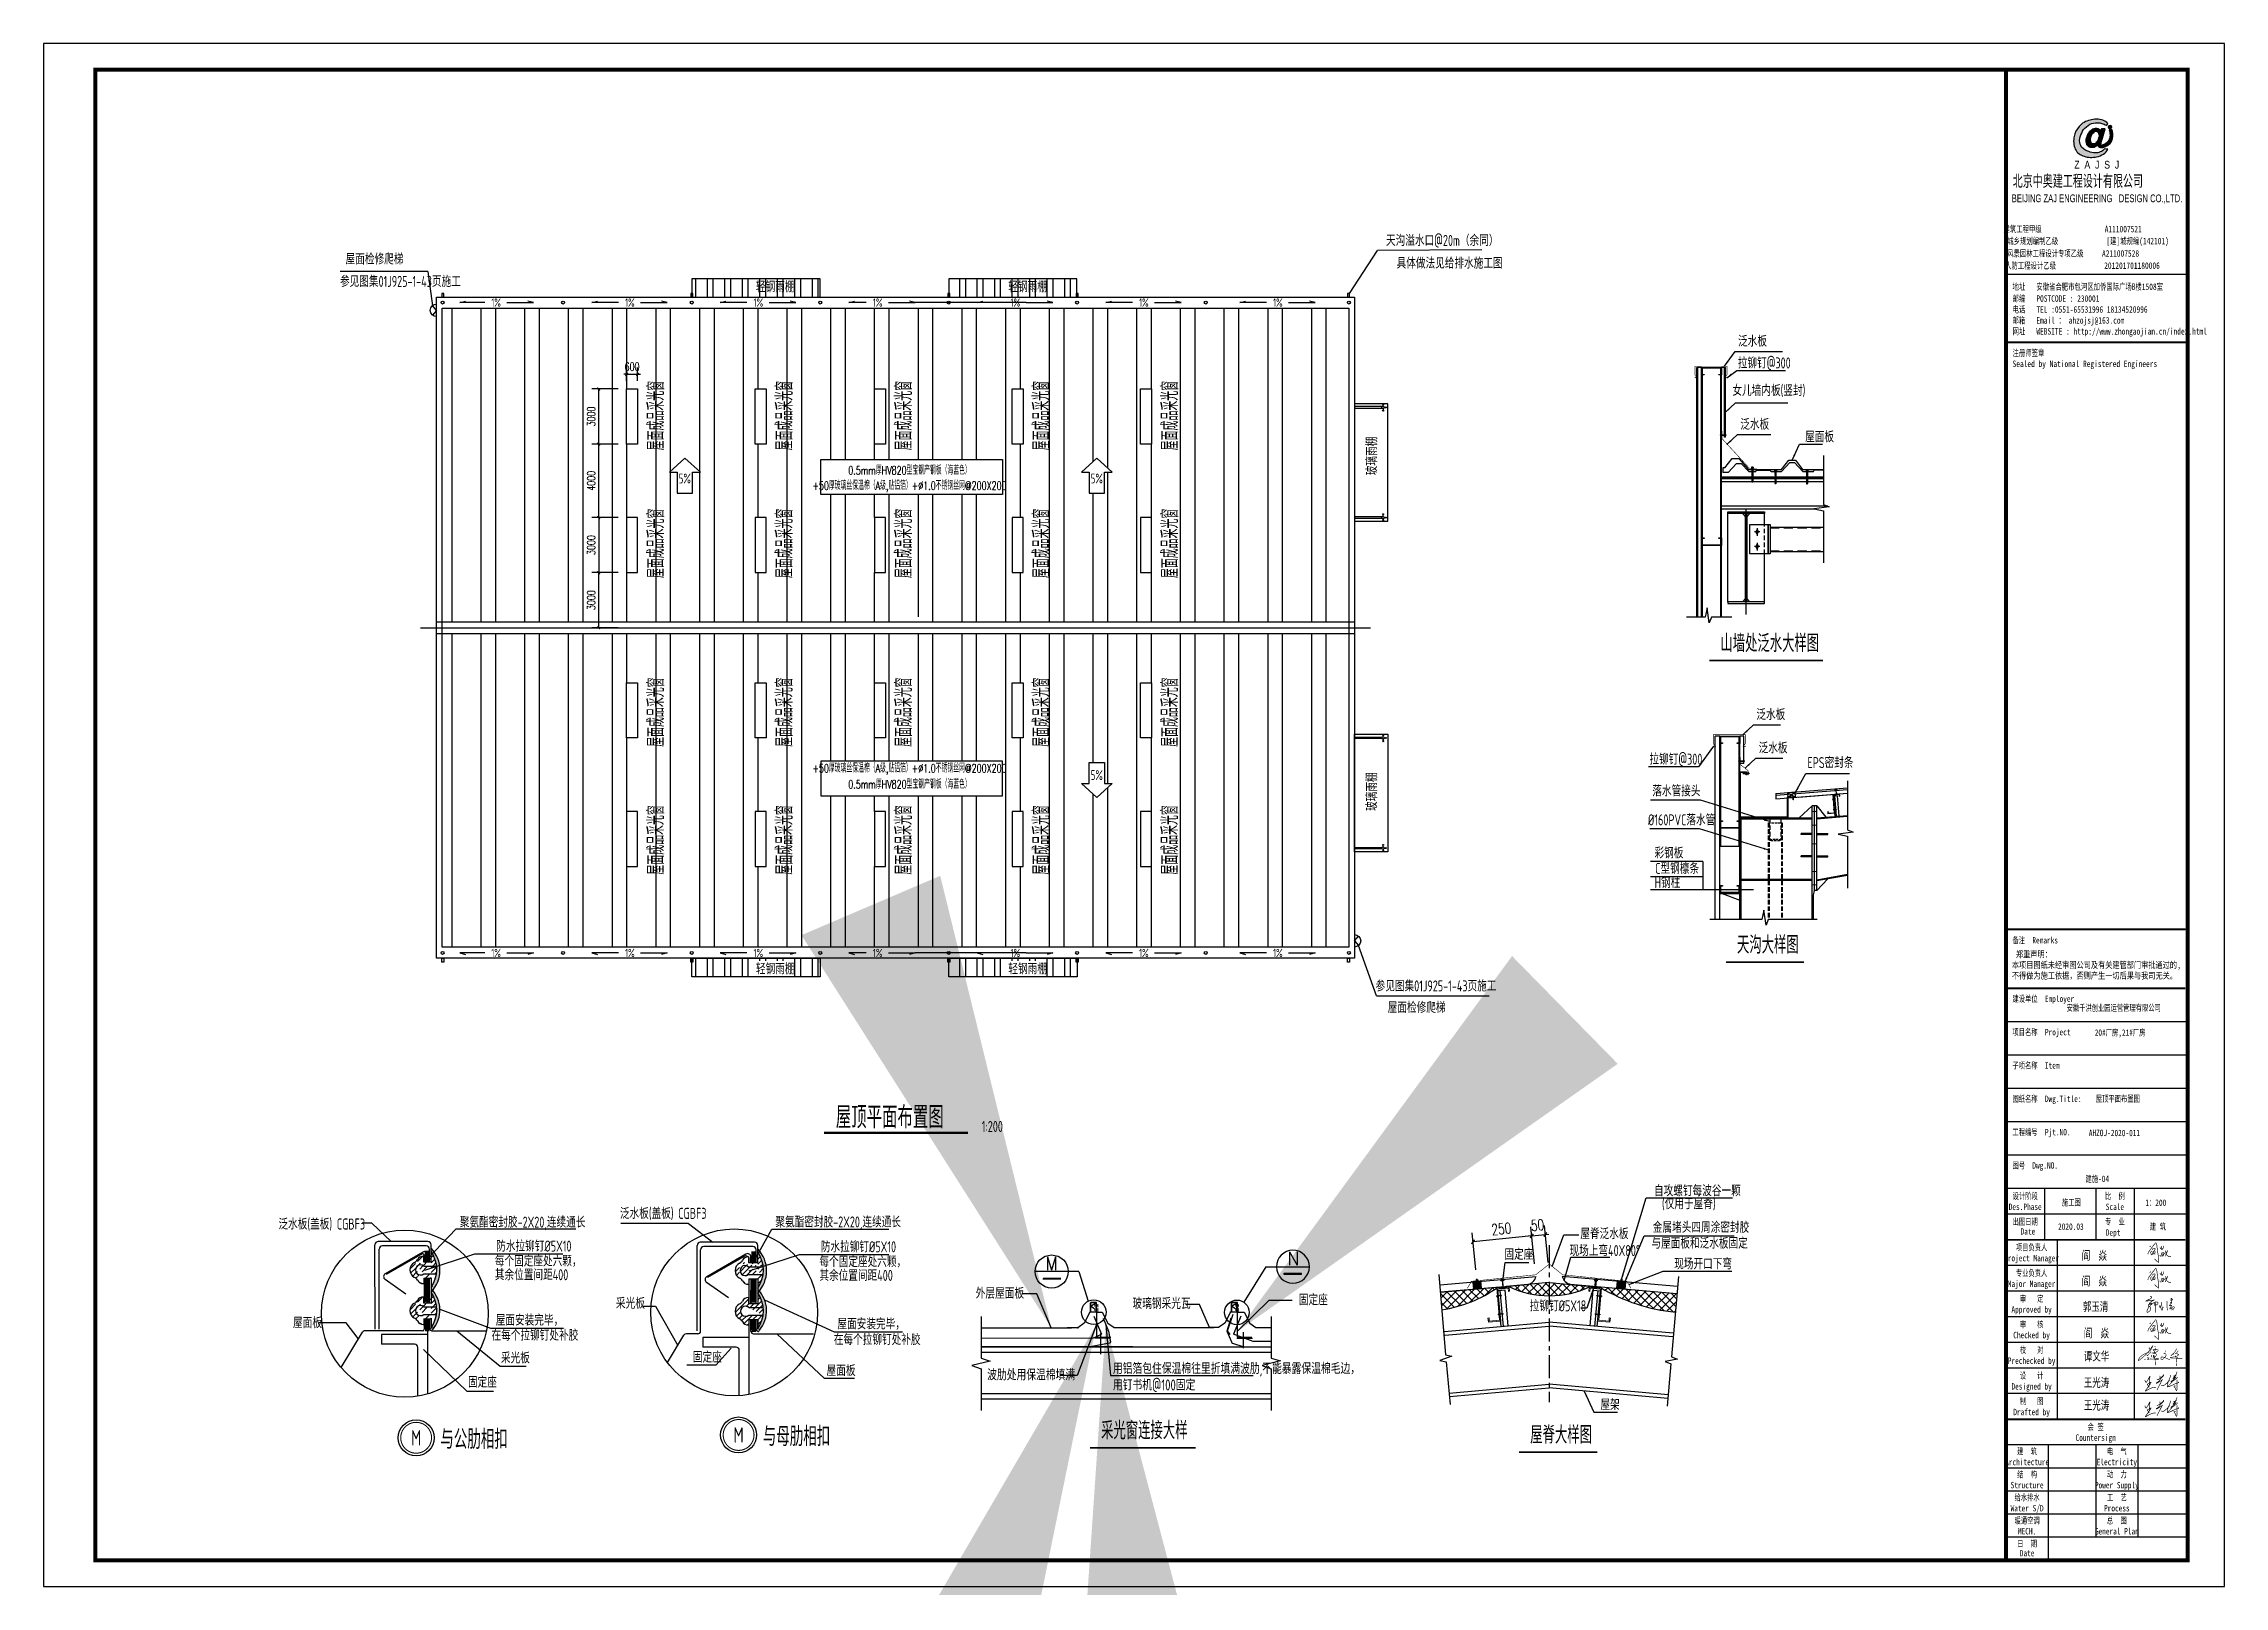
# Model space of a CAD drawing. Extents: x 180850 to 1400258, y 48356 to 327067.
# Drawn here: x 552425 to 671225, y 232984 to 316984 of the extents above; entities that cross this region are included whole.
import ezdxf
from ezdxf.enums import TextEntityAlignment as Align

# ---------------------------------------------------------------- set-up
doc = ezdxf.new("R2010")
doc.units = 0
doc.header["$LTSCALE"] = 1000
for name, pattern in [('CENTER', [2, 1.25, -0.25, 0.25, -0.25]), ('DASH', [0.35, 0.25, -0.1]), ('DASHED', [0.75, 0.5, -0.25]), ('PHANTOM', [2.5, 1.25, -0.25, 0.25, -0.25, 0.25, -0.25])]:
    doc.linetypes.add(name, pattern=pattern)
for name, color, linetype in [('002', 3, 'Continuous'), ('3', 3, 'PHANTOM'), ('7', 3, 'Continuous'), ('8', 3, 'Continuous'), ('AXIS', 3, 'Continuous'), ('B 板', 11, 'Continuous'), ('BOLT', 251, 'Continuous'), ('DOTE', 1, 'Continuous'), ('E_LINE', 7, 'Continuous'), ('GL', 150, 'Continuous'), ('GZ', 50, 'Continuous'), ('LT', 27, 'Continuous'), ('PUB_DIM', 3, 'Continuous'), ('PUB_TEXT', 7, 'Continuous'), ('PUB_TITLE', 4, 'Continuous'), ('PZ', 202, 'Continuous'), ('TEXT', 7, 'Continuous'), ('THIN', 7, 'Continuous'), ('WINDOW_TEXT', 7, 'Continuous'), ('XG', 6, 'Continuous'), ('YCX', 90, 'Continuous'), ('保温棉', 6, 'BATTING'), ('图框文字', 120, 'Continuous'), ('图签', 3, 'Continuous'), ('天沟', 2, 'Continuous'), ('文字', 7, 'Continuous'), ('黄色', 2, 'Continuous')]:
    doc.layers.add(name, color=color, linetype=linetype)
doc.layers.add('檩条', color=30, linetype='Continuous', lineweight=5)
doc.layers.add('螺栓', color=15, linetype='Continuous', lineweight=18)
doc.styles.add('_gyy_title_Arial', font='arial.ttf', dxfattribs={"width": 0.7})
doc.styles.add('_gyy_title_ST', font='', dxfattribs={"width": 0.8})
doc.styles.add('_TCH_DIM', font='SIMPLEX', dxfattribs={"bigfont": 'GBCBIG'})
doc.styles.add('_TCH_DIM_T3', font='SIMPLEX', dxfattribs={"width": 0.705882, "bigfont": 'GBCBIG'})
doc.styles.add('C', font='tssdeng.shx', dxfattribs={"height": 3, "bigfont": 'tssdchn.shx'})
doc.styles.add('HZ', font='txt.shx', dxfattribs={"width": 0.8, "bigfont": '000hztxt.shx'})
doc.styles.add('ROMANC', font='romant.shx', dxfattribs={"width": 0.8, "bigfont": '@1hztxt.shx'})
doc.styles.get("Standard").update_dxf_attribs({"font": 'gbenor.shx', "bigfont": 'gbcbig.shx'})
doc.styles.add('TSSD_Dimension', font='Tssdeng.shx', dxfattribs={"width": 0.8, "bigfont": 'hztxt.shx'})
doc.styles.add('TSSD_Label', font='tssdeng.shx', dxfattribs={"width": 0.7, "bigfont": 'hztxt.shx'})
doc.styles.add('TSSD_Norm', font='tssdeng.shx', dxfattribs={"bigfont": 'hztxt.shx'})
doc.styles.add('TSSD_Num', font='Tssdeng.shx', dxfattribs={"width": 0.7, "bigfont": 'hztxt.shx'})
doc.styles.get('_gyy_title_ST').set_extended_font_data('SimSun')
doc.linetypes.add('BATTING', pattern='A,0.0001,-0.1,[134,ltypeshp.shx,S=0.1,R=0,X=-0.1,Y=0],-0.2,[134,ltypeshp.shx,S=0.1,R=180,X=0.1,Y=0],-0.1', length=0.4001)
doc.dimstyles.new('_TCH_ARCH&&150', dxfattribs={"dimtxt": 446.25, "dimasz": 150, "dimexe": 375, "dimexo": 450, "dimgap": 189.375, "dimtad": 1, "dimdec": 0, "dimzin": 0, "dimdsep": 46, "dimtxsty": '_TCH_DIM_T3', "dimblk": 'ARCHTICK', "dimcen": 0.09, "dimclrd": 3, "dimclre": 3, "dimclrt": 7, "dimazin": 2, "dimtfac": 1, "dimtdec": 0, "dimtix": 1, "dimtmove": 2, "dimatfit": 3, "dimfxl": 1, "dimtolj": 1, "dimtzin": 0, "dimarcsym": 0})
doc.dimstyles.get("Standard").update_dxf_attribs({"dimscale": 100, "dimtxt": 3.5, "dimasz": 1, "dimexe": 2.5, "dimexo": 3, "dimgap": 1.5, "dimtad": 1, "dimdec": 0, "dimzin": 0, "dimdsep": 46, "dimtxsty": 'Standard', "dimblk": 'ARCHTICK', "dimcen": 0.09, "dimadec": 0, "dimazin": 0, "dimtfac": 1, "dimtdec": 0, "dimtix": 1, "dimtmove": 2, "dimatfit": 3, "dimfxl": 1, "dimtolj": 1, "dimtzin": 0, "dimarcsym": 0})
doc.dimstyles.new('TCH-200-1', dxfattribs={"dimtxt": 595, "dimasz": 200, "dimexe": 500, "dimexo": 600, "dimgap": 252.5, "dimtad": 1, "dimdec": 0, "dimzin": 0, "dimdsep": 46, "dimtxsty": '_TCH_DIM_T3', "dimblk": 'ARCHTICK', "dimcen": 0.09, "dimclrd": 3, "dimclre": 3, "dimclrt": 7, "dimazin": 2, "dimtfac": 1, "dimtdec": 0, "dimtix": 1, "dimtmove": 2, "dimatfit": 3, "dimfxl": 1, "dimtolj": 1, "dimtzin": 0, "dimarcsym": 0})
pattern_1 = [(45, (-62818.17, -358725.1), (-224.5064, 224.5064), []), (135, (-62818.17, -358725.1), (-224.5064, -224.5064), [])]
pattern_2 = [(45, (745915.963, 313556.274), (-29.462783, 29.462783), []), (135, (745915.963, 313556.274), (-29.462783, -29.462783), [])]
pattern_3 = [(270, (533121.9, 457504), (952.5, -6e-13), []), (270, (532804.4, 457186.5), (952.5, -6e-13), [])]

msp = doc.modelspace()

# ---------------------------------------------------------------- texts
at = {"style": 'C', "width": 0.7}
for p in [(591230.48, 303445.73), (604980.48, 303445.73), (591230.48, 266309.28), (604980.48, 266309.28)]:
    msp.add_text('轻钢雨棚', height=600, dxfattribs=at).set_placement(p)
for p in [(625074.01, 293482.76), (625074.01, 275206.89)]:
    msp.add_text('玻璃雨棚', height=600, rotation=90, dxfattribs=at).set_placement(p)
at = {"color": 1, "insert": (659694.05, 309846.28), "char_height": 718.1993, "width": 9393.6358, "attachment_point": 1, "style": 'HZ'}
msp.add_mtext('北京中奥建工程设计有限公司', dxfattribs=at)
at = {"layer": 'PUB_TEXT', "style": '_TCH_DIM', "width": 0.705882}
for p in [(586228.74, 296731.01), (593228.74, 296731.01), (599728.74, 296731.01), (607228.74, 296731.01), (614228.74, 296731.01), (586228.74, 289773.11), (593228.74, 289773.11), (599728.74, 289773.11), (607228.74, 289773.11), (614228.74, 289773.11), (586228.74, 280586.62), (593228.74, 280586.62), (599728.74, 280586.62), (607228.74, 280586.62), (614228.74, 280586.62), (586228.74, 273628.72), (593228.74, 273628.72), (599728.74, 273628.72), (607228.74, 273628.72), (614228.74, 273628.72)]:
    msp.add_text('屋面成品采光窗', height=900, rotation=90, dxfattribs=at).set_placement(p, align=Align.CENTER)
at = {"layer": 'PUB_TITLE', "width": 0.7}
for s, height, style, p in [('BEIJING ZAJ ENGINEERING   DESIGN CO.,LTD.', 424.2416, '_gyy_title_Arial', (664286.94, 308349.06)), ('建筑工程甲级                 A111007521             ', 353.5346, '_gyy_title_ST', (664272.72, 306710.73)), ('城乡规划编制乙级             [建]城规编(142101)', 353.5346, '_gyy_title_ST', (663800.64, 306062.11)), ('风景园林工程设计专项乙级     A211007528           ', 353.5346, '_gyy_title_ST', (664096.74, 305383.92)), ('人防工程设计乙级             201201701180006', 353.5346, '_gyy_title_ST', (663493.85, 304722.3)), ('设计阶段', 349.176, '_gyy_title_ST', (660373.38, 254063.93)), ('比  例', 349.176, '_gyy_title_ST', (665261.84, 254063.93)), ('Des.Phase', 349.176, '_gyy_title_ST', (660373.38, 253477.33)), ('出图日期', 349.176, '_gyy_title_ST', (660373.38, 252667.22)), ('专  业', 349.176, '_gyy_title_ST', (665261.84, 252667.22)), ('Scale', 349.176, '_gyy_title_ST', (665261.84, 253477.33)), ('Date', 349.176, '_gyy_title_ST', (660523.61, 252137.85)), ('Dept ', 349.176, '_gyy_title_ST', (665261.84, 252080.61)), ('Project Manager', 349.1756, '_gyy_title_ST', (660722.55, 250683.91)), ('项目负责人', 349.176, '_gyy_title_ST', (660722.55, 251270.52)), ('Major Manager', 349.1756, '_gyy_title_ST', (660722.55, 249287.2)), ('专业负责人', 349.176, '_gyy_title_ST', (660722.55, 249873.82)), ('审   定', 349.176, '_gyy_title_ST', (660722.57, 248477.11)), ('Approved by', 349.1756, '_gyy_title_ST', (660722.55, 247890.5)), ('审   核', 349.176, '_gyy_title_ST', (660722.57, 247080.41)), ('Checked by', 349.176, '_gyy_title_ST', (660722.55, 246493.79)), ('校   对', 349.176, '_gyy_title_ST', (660722.57, 245683.71)), ('Prechecked by', 349.1756, '_gyy_title_ST', (660722.55, 245097.09)), ('Designed by', 349.1756, '_gyy_title_ST', (660722.55, 243700.39)), ('设   计', 349.176, '_gyy_title_ST', (660722.57, 244287)), ('Drafted by', 349.176, '_gyy_title_ST', (660722.55, 242303.68)), ('制   图', 349.176, '_gyy_title_ST', (660722.57, 242890.3)), ('Countersign', 349.1756, '_gyy_title_ST', (664214.31, 240906.98)), ('会 签', 349.176, '_gyy_title_ST', (664214.31, 241493.59)), ('建  筑', 349.176, '_gyy_title_ST', (660478.13, 240166.73)), ('电  气', 349.176, '_gyy_title_ST', (665366.59, 240166.73)), ('Architecture', 349.1756, '_gyy_title_ST', (660478.13, 239580.11)), ('结  构', 349.176, '_gyy_title_ST', (660478.13, 238909.69)), ('Electricity', 349.1756, '_gyy_title_ST', (665366.59, 239580.11)), ('动  力', 349.176, '_gyy_title_ST', (665366.59, 238909.69)), ('Structure', 349.176, '_gyy_title_ST', (660478.13, 238323.08)), ('给水排水', 349.176, '_gyy_title_ST', (660478.13, 237652.66)), ('Power Supply', 349.1756, '_gyy_title_ST', (665366.59, 238323.08)), ('工  艺', 349.176, '_gyy_title_ST', (665366.59, 237652.66)), ('Water S/D', 349.176, '_gyy_title_ST', (660478.13, 237066.04)), ('暖通空调', 349.176, '_gyy_title_ST', (660478.13, 236395.63)), ('Process', 349.176, '_gyy_title_ST', (665366.59, 237066.04)), ('总  图', 349.176, '_gyy_title_ST', (665366.59, 236395.63)), ('日  期', 349.176, '_gyy_title_ST', (660478.13, 235138.59)), ('MECH.', 349.176, '_gyy_title_ST', (660478.13, 235809.01)), ('General Plan', 349.1756, '_gyy_title_ST', (665366.59, 235809.01)), ('Date', 349.176, '_gyy_title_ST', (660478.13, 234621.81))]:
    msp.add_text(s, height=height, dxfattribs=dict(at, style=style)).set_placement(p, align=Align.CENTER)
at = {"layer": 'PUB_TITLE', "style": '_gyy_title_ST', "width": 0.7}
for s, height, p in [('地址   安徽省合肥市包河区加侨国际广场B楼1508室', 353.5346, (659683.69, 303573.72)), ('邮编   POSTCODE : 230001', 353.5346, (659683.69, 302927.96)), ('邮箱   Email ： ahzojsj@163.com', 353.5346, (659683.69, 301740.09)), ('电话   TEL :0551-65531996 18134520996', 353.5346, (659683.69, 302334.02)), ('网址   WEBSITE : http://www.zhongaojian.cn/index.html', 353.5346, (659683.69, 301142.65)), ('注册师签章', 353.535, (659683.69, 299968.92)), ('Sealed by National Registered Engineers', 353.5346, (659685.61, 299374.98)), ('备注  Remarks', 349.1756, (659679.27, 267991.5)), ('建设单位  Employer', 349.1756, (659679.27, 264804.58)), ('项目名称  Project', 349.1756, (659679.27, 262988.86)), ('子项名称  Item', 349.176, (659679.27, 261173.15)), ('图纸名称  Dwg.Title:', 349.1756, (659679.27, 259357.44)), ('工程编号  Pjt.NO.', 349.1756, (659679.27, 257541.72)), ('图号  Dwg.NO.', 349.1756, (659679.27, 255726.01))]:
    msp.add_text(s, height=height, dxfattribs=at).set_placement(p)
at = {"layer": 'PUB_TITLE', "color": 2, "style": '_gyy_title_ST', "width": 0.7}
for s, p in [('安徽千洪创业园运营管理有限公司', (665196.02, 264497.42)), ('20#厂房,21#厂房', (665543.34, 263122.37))]:
    msp.add_text(s, height=349.1756, dxfattribs=at).set_placement(p, align=Align.MIDDLE)
at = {"layer": 'PUB_TITLE', "color": 6, "style": '_gyy_title_ST', "width": 0.7}
msp.add_text('屋顶平面布置图', height=349.176, dxfattribs=at).set_placement((665423.54, 259549.52), align=Align.MIDDLE)
at = {"layer": 'PUB_TITLE', "color": 2, "style": '_gyy_title_ST', "width": 0.7}
msp.add_text('AHZOJ-2020-011', height=349.1756, dxfattribs=at).set_placement((665235.98, 257497.77), align=Align.CENTER)
at = {"layer": 'PUB_TITLE', "color": 6, "style": '_gyy_title_ST', "width": 0.7}
msp.add_text('建施-04', height=349.176, dxfattribs=at).set_placement((664302.25, 254998.58), align=Align.CENTER)
at = {"layer": 'PUB_TITLE', "insert": (659650.08, 267576.46), "char_height": 349.1756, "width": 11173.63, "attachment_point": 1, "style": '_gyy_title_ST'}
msp.add_mtext(' 郑重声明：\\P本项目图纸未经审图公司及有关建管部门审批通过的,\\P不得做为施工依据，否则产生一切后果与我司无关。', dxfattribs=at)
at = {"layer": 'TEXT', "width": 0.7}
for s, height, style, p in [('天沟溢水口@20m（余同）', 600, 'TSSD_Norm', (625554.35, 305967.41)), ('屋面检修爬梯', 600, 'TSSD_Norm', (568874.12, 304957.91)), ('具体做法见给排水施工图', 600, 'TSSD_Norm', (626130.35, 304734.84)), ('参见图集01J925-1-43页施工', 600, 'TSSD_Norm', (568571.13, 303738.96)), ('泛水板', 600, 'C', (644730.79, 300483.91)), ('拉铆钉@300', 600, 'C', (644716.77, 299298.72)), ('女儿墙内板(竖封)', 600, 'C', (644424.02, 297801.19)), ('泛水板', 600, 'C', (644852.59, 295956.72)), ('屋面板', 600, 'C', (648384.37, 295280.57, -410666588424.93)), ('山墙处泛水大样图', 960, 'TSSD_Norm', (643770.66, 283856.72)), ('泛水板', 600, 'C', (645729.89, 280158.22)), ('拉铆钉@300', 600, 'C', (639904.55, 277725.61)), ('泛水板', 600, 'C', (645851.69, 278336.24)), ('EPS密封条', 600, 'C', (648511.58, 277537.31)), ('落水管接头', 600, 'C', (640058.89, 275997.43)), ('%%C160PVC落水管', 600, 'C', (639824.9, 274419.25)), ('彩钢板', 600, 'C', (640183.39, 272618.95)), ('C型钢檩条', 600, 'C', (640220.42, 271776.74)), ('H钢柱', 600, 'C', (640186.07, 271002.33)), ('天沟大样图', 960, 'TSSD_Norm', (644673.92, 267435.81)), ('参见图集01J925-1-43页施工', 600, 'TSSD_Norm', (624987.95, 265376.73)), ('屋面检修爬梯', 600, 'TSSD_Norm', (625645.69, 264204.86)), ('屋顶平面布置图', 1200, 'TSSD_Norm', (595577.47, 257925.21)), ('1:200', 600, 'TSSD_Norm', (603529.02, 257724.3)), ('自攻螺钉每波谷一颗', 600, 'TSSD_Norm', (640154.04, 254225.55)), ('(仅用于屋脊)', 600, 'TSSD_Norm', (640586.71, 253517.25)), ('屋脊泛水板 ', 600, 'C', (636139.29, 251888.69, -7127.44)), ('与屋面板和泛水板固定', 600, 'TSSD_Norm', (640011.72, 251369.35, -7127.44)), ('金属堵头四周涂密封胶', 600, 'TSSD_Norm', (640087.95, 252232.62, -7127.44)), ('固定座', 600, 'C', (632003.73, 250763.23, -7127.44)), ('现场上弯40X80%%D', 600, 'C', (635550.78, 250967.12, -7127.44)), ('现场开口下弯', 600, 'TSSD_Norm', (641252.21, 250244.99, -7127.44)), ('拉铆钉%%C5X18', 600, 'C', (633382.16, 247958.73, -7127.44)), ('屋架', 600, 'C', (637233.57, 242580.07, -7127.44)), ('与公肋相扣', 1050, 'TSSD_Norm', (574036.32, 240468.02)), ('与母肋相扣', 1050, 'TSSD_Norm', (591602.56, 240620.6, -1158882379287.01)), ('采光窗连接大样', 960, 'TSSD_Norm', (610034.62, 240993.69)), ('屋脊大样图', 960, 'TSSD_Norm', (633410.26, 240754.85))]:
    msp.add_text(s, height=height, dxfattribs=dict(at, style=style)).set_placement(p)
at = {"layer": 'TEXT'}
for s, height, style, width, p in [('5%%%', 539.865, 'TSSD_Dimension', 0.7, (587351.45, 293036.43)), ('0.5mm厚HV820型宝钢产钢板（海蓝色）', 450, '_TCH_DIM', 0.705882, (599595.83, 293522.11)), ('5%%%', 539.865, 'TSSD_Dimension', 0.7, (609792.67, 293036.43)), ('+50厚玻璃丝保温棉（A级,贴铝箔）+%%C1.0不锈钢丝网@200X200', 450, '_TCH_DIM', 0.705882, (599595.83, 292692.72)), ('+50厚玻璃丝保温棉（A级,贴铝箔）+%%C1.0不锈钢丝网@200X200', 450, '_TCH_DIM', 0.705882, (599595.83, 277302.72)), ('0.5mm厚HV820型宝钢产钢板（海蓝色）', 450, '_TCH_DIM', 0.705882, (599595.83, 276427.33)), ('5%%%', 539.865, 'TSSD_Dimension', 0.7, (609792.67, 276887.25))]:
    msp.add_text(s, height=height, dxfattribs=dict(at, style=style, width=width)).set_placement(p, align=Align.CENTER)
at = {"layer": 'TEXT', "color": 3, "style": '_gyy_title_ST', "width": 0.7}
for s, p in [('阎  焱', (663453.73, 250764.13)), ('阎  焱', (663453.73, 249367.43)), ('郭玉清', (663516.63, 247978.72)), ('阎  焱', (663567.02, 246536.15)), ('谭文华', (663567.02, 245277.97)), ('王光涛', (663567.02, 243844.32)), ('王光涛', (663567.02, 242608.28))]:
    msp.add_text(s, height=471.585, dxfattribs=at).set_placement(p)
at = {"layer": 'WINDOW_TEXT', "style": 'TSSD_Norm'}
for s, width, p in [('泛水板(盖板) CGBF3', 0.7, (565218.22, 252412.92)), ('聚氨酯密封胶-2X20,连续通长', 0.7, (575097.68, 252514.91)), ('泛水板(盖板) CGBF3', 0.7, (583819.62, 252993.06)), ('聚氨酯密封胶-2X20,连续通长', 0.7, (592287.66, 252525.4)), ('防水拉铆钉%%C5X10', 0.7, (577081.88, 251210.47)), ('每个固定座处六颗，', 0.7, (577005.53, 250401.03)), ('每个固定座处六颗，', 0.7, (594687.35, 250364.39)), ('防水拉铆钉%%C5X10', 0.7, (594763.7, 251173.83)), ('其余位置间距400', 0.7, (577005.53, 249651.03)), ('其余位置间距400', 0.7, (594687.35, 249614.39)), ('采光板', 0.8, (583600.63, 248096.72)), ('外层屋面板', 0.8, (603200.84, 248644.4)), ('玻璃钢采光瓦', 0.8, (611742.02, 248088.07)), ('固定座', 0.8, (620801.18, 248288.58)), ('屋面板', 0.8, (566009.03, 247041.86)), ('屋面安装完毕，', 0.7, (577055.08, 247180.37)), ('屋面安装完毕，', 0.7, (595669.55, 246973.49)), ('在每个拉铆钉处补胶', 0.7, (576825.63, 246360.62)), ('在每个拉铆钉处补胶', 0.7, (595473.19, 246122.61)), ('采光板', 0.7, (577339.07, 245124.89)), ('固定座', 0.8, (587791.67, 245165.77)), ('屋面板', 0.8, (595073.32, 244436.58)), ('波肋处用保温棉填满', 0.74, (603826.22, 244204.07)), ('用铝箔包住保温棉往里折填满波肋,不能暴露保温棉毛边，', 0.74, (610676.66, 244548.16)), ('固定座', 0.7, (575544.36, 243802.57)), ('用钉书机@100固定', 0.74, (610676.66, 243650.56))]:
    msp.add_text(s, height=600, dxfattribs=dict(at, width=width)).set_placement(p)
at = {"layer": '图框文字', "color": 7, "style": '_gyy_title_ST', "width": 0.7}
for s, p in [('施工图', (662887.92, 253714.11)), ('1：200', (667490.12, 253703.06)), ('2020.03', (662862.09, 252399.55)), ('建 筑', (667604.33, 252399.55))]:
    msp.add_text(s, height=349.176, dxfattribs=at).set_placement(p, align=Align.CENTER)
at = {"layer": '文字', "style": 'TSSD_Label', "width": 0.7}
for p in [(577075.91, 302886.6), (584361.66, 302886.6), (591361.66, 302886.6), (597861.66, 302886.6), (605361.66, 302886.6), (605361.66, 302886.6), (612361.66, 302886.6), (619661.66, 302886.6), (577075.91, 267473.13), (584361.66, 267473.13), (591361.66, 267473.13), (597861.66, 267473.13), (605361.66, 267473.13), (605361.66, 267473.13), (612361.66, 267473.13), (619661.66, 267473.13)]:
    msp.add_text('1%%%', height=450, dxfattribs=at).set_placement(p, align=Align.MIDDLE)

# ---------------------------------------------------------------- blocks, each defined once
blk = doc.blocks.new('_ArchTick')
at = {"color": 0, "linetype": 'ByBlock', "const_width": 0.4}
blk.add_lwpolyline([(-0.5, -0.5), (0.5, 0.5)], dxfattribs=at)
blk = doc.blocks.new('*D395')
at = {"layer": 'AXIS', "color": 3, "lineweight": -2, "transparency": 16777216}
for p, q in [((633492, 252067), (633293, 252047)), ((633646, 250546), (633441, 252564)), ((633492, 252067), (634230, 252142)), ((634385, 250621), (634180, 252639)), ((634230, 252142), (634429, 252162))]:
    blk.add_line(p, q, dxfattribs=at)
at = {"layer": 'Defpoints', "color": 0, "transparency": 16777216}
for p in [(634230, 252142), (633707, 249949, -14255), (634446, 250024, -14255)]:
    blk.add_point(p, dxfattribs=at)
at = {"layer": 'AXIS', "color": 3, "lineweight": -2, "transparency": 16777216, "xscale": 200, "yscale": 200, "zscale": 200}
for p, rotation in [((633492, 252067), 5.801256565618065), ((634230, 252142), 185.801256565618)]:
    blk.add_blockref('_ArchTick', p, dxfattribs=dict(at, rotation=rotation))
at = {"layer": 'AXIS', "color": 7, "transparency": 16777216, "insert": (633806, 252652), "char_height": 595, "attachment_point": 5, "rotation": 5.80126, "style": '_TCH_DIM_T3'}
blk.add_mtext('\\A1;50', dxfattribs=at)
blk = doc.blocks.new('*D396')
at = {"layer": 'AXIS', "color": 3, "lineweight": -2, "transparency": 16777216}
for p, q in [((630448, 250221), (630243, 252239)), ((633492, 252067), (630294, 251742)), ((633646, 250546), (633441, 252564))]:
    blk.add_line(p, q, dxfattribs=at)
at = {"layer": 'Defpoints', "color": 0, "transparency": 16777216}
for p in [(630294, 251742), (630509, 249625, -14255), (633707, 249949, -14255)]:
    blk.add_point(p, dxfattribs=at)
at = {"layer": 'AXIS', "color": 3, "lineweight": -2, "transparency": 16777216, "xscale": 200, "yscale": 200, "zscale": 200}
for p, rotation in [((630294, 251742), 185.801256565619), ((633492, 252067), 5.801256565619024)]:
    blk.add_blockref('_ArchTick', p, dxfattribs=dict(at, rotation=rotation))
at = {"layer": 'AXIS', "color": 7, "transparency": 16777216, "insert": (631837, 252452), "char_height": 595, "attachment_point": 5, "rotation": 5.80126, "style": '_TCH_DIM_T3'}
blk.add_mtext('\\A1;250', dxfattribs=at)
blk = doc.blocks.new('*X252')
at = {"color": 0}
for p, q in [((903711, -307546), (903714, -307543)), ((903711, -307554), (903717, -307548)), ((903711, -307563), (903717, -307557)), ((903711, -307572), (903717, -307566)), ((903711, -307581), (903717, -307575)), ((903711, -307590), (903717, -307584)), ((903711, -307599), (903717, -307593)), ((903712, -307606), (903716, -307602))]:
    blk.add_line(p, q, dxfattribs=at)
blk = doc.blocks.new('AUDIT_I_040821143925-1')
at = {"linetype": 'Continuous', "ltscale": 20, "xscale": -0.899999999919668, "yscale": 0.8999999999068677, "zscale": 0.9, "rotation": 269.9996944201824}
blk.add_blockref('*X252', (276843, -813344), dxfattribs=at)
blk = doc.blocks.new('GD')
at = {"linetype": 'Continuous', "ltscale": 20}
for p, q in [((0, 1), (15, 4)), ((0, -1), (0, 1)), ((15, 4), (138, 4)), ((108, -4), (108, 4)), ((138, -10), (138, 10)), ((138, 10), (141, 10)), ((141, -10), (141, 10)), ((149, 8), (141, 8)), ((149, 3), (141, 3)), ((150, -5), (150, 5)), ((0, -1), (15, -4)), ((15, -4), (138, -4)), ((138, -10), (141, -10)), ((149, -3), (141, -3)), ((149, -8), (141, -8))]:
    blk.add_line(p, q, dxfattribs=at)
blk.add_ellipse((149, 5), major_axis=(0, 2.08), ratio=0.698493, start_param=3.141597, end_param=6.28319, dxfattribs=at)
at = {"linetype": 'Continuous', "ltscale": 20, "extrusion": (0, 0, -1)}
for centre, major_axis, ratio, start_param, end_param in [((149, 0), (0, 3.37), 0.429967, -0.000017, 3.141602), ((149, -5), (0, 2.08), 0.698493, -0.000005, 3.141588)]:
    blk.add_ellipse(centre, major_axis=major_axis, ratio=ratio, start_param=start_param, end_param=end_param, dxfattribs=at)
at = {"layer": 'PUB_TEXT', "xscale": 1.825602383585646, "yscale": 1.341960000107064, "zscale": 1.34196}
blk.add_blockref('AUDIT_I_040821143925-1', (0, 0), dxfattribs=at)
blk = doc.blocks.new('高强螺栓')
at = {"layer": '螺栓'}
for p, q in [((16, 0), (-16, 0)), ((0, 24), (0, -24))]:
    blk.add_line(p, q, dxfattribs=at)
blk.add_solid([(-8, 0), (0, 16), (0, -16), (8, 0)], dxfattribs=at)
blk = doc.blocks.new('A$C19992F44')
at = {"linetype": 'ByBlock'}
for p, q in [((183, 548), (106, 488)), ((129, 455), (181, 478)), ((213, 548), (290, 488)), ((267, 455), (215, 478))]:
    blk.add_line(p, q, dxfattribs=at)
for points in [[(0, 40), (396, 40), (396, 0), (0, 0)], [(181, 40), (215, 40), (215, 478), (181, 478)]]:
    blk.add_lwpolyline(points, close=True, dxfattribs=at)
for centre in [(118, 473), (198, 535), (277, 473)]:
    blk.add_circle(centre, 20, dxfattribs=at)
blk = doc.blocks.new('MD')
at = {"linetype": 'Continuous', "ltscale": 20}
blk.add_hatch(color=256, dxfattribs=at).paths.add_polyline_path([(9, -8), (9, -3), (-13, -4), (-13, 4), (9, 2), (9, 8, -0.696305)])
blk = doc.blocks.new('A$C3F5C0C89')
at = {"color": 3, "linetype": 'Continuous'}
blk.add_line((603, 2096), (1037, 2134), dxfattribs=at)
at = {"layer": 'B 板'}
for p, q in [((935, 1979), (543, 1945)), ((713, 0), (543, 1945)), ((838, 11), (668, 1956)), ((1105, 34), (935, 1979)), ((713, 0), (1105, 34))]:
    blk.add_line(p, q, dxfattribs=at)
at = {"layer": '檩条'}
blk.add_lwpolyline([(535, 2034), (691, 298), (20, 241), (0, 464), (56, 469), (71, 302), (631, 349), (474, 2085), (1146, 2146), (1167, 1922), (1111, 1917), (1095, 2085)], close=True, dxfattribs=at)
at = {"linetype": 'ByBlock', "xscale": 0.855, "yscale": 0.855, "zscale": 0.855, "rotation": 4.571898548083435}
blk.add_blockref('A$C19992F44', (651, 2102), dxfattribs=at)
at = {"xscale": -1.653584623954667, "yscale": 2.755974374997604, "zscale": 2.755974374999999, "rotation": 5.156578724890455}
for p in [(731, 1680), (821, 681)]:
    blk.add_blockref('GD', p, dxfattribs=at)
at = {"layer": 'E_LINE', "xscale": 5.62443749999511, "yscale": 5.62443749999511, "zscale": 5.624437499999999, "rotation": 98.0183626343514}
for p in [(726, 2106, 0), (920, 2121, 0)]:
    blk.add_blockref('MD', p, dxfattribs=at)
blk = doc.blocks.new('*D441')
at = {"layer": 'Defpoints', "color": 0, "transparency": 16777216}
for p in [(584782, 298981), (584182, 298180), (584782, 298181)]:
    blk.add_point(p, dxfattribs=at)
at = {"layer": 'PUB_DIM', "color": 3, "lineweight": -2, "transparency": 16777216}
for p, q in [((584182, 298981), (584032, 298981)), ((584182, 298630), (584182, 299356)), ((584182, 298981), (584782, 298981)), ((584782, 298631), (584782, 299356)), ((584782, 298981), (584932, 298981))]:
    blk.add_line(p, q, dxfattribs=at)
at = {"layer": 'PUB_DIM', "color": 3, "lineweight": -2, "transparency": 16777216, "xscale": 150, "yscale": 150, "zscale": 150}
blk.add_blockref('_ArchTick', (584182, 298981), dxfattribs=at)
at = {"layer": 'PUB_DIM', "color": 3, "lineweight": -2, "transparency": 16777216, "xscale": 150, "yscale": 150, "zscale": 150, "rotation": 180}
blk.add_blockref('_ArchTick', (584782, 298981), dxfattribs=at)
at = {"layer": 'PUB_DIM', "color": 7, "transparency": 16777216, "insert": (584482, 299394), "char_height": 446.2, "attachment_point": 5, "style": '_TCH_DIM_T3'}
blk.add_mtext('\\A1;600', dxfattribs=at)
blk = doc.blocks.new('*D442')
at = {"layer": 'Defpoints', "color": 0, "transparency": 16777216}
for p in [(584182, 291180), (582666, 288180), (584168, 288180)]:
    blk.add_point(p, dxfattribs=at)
at = {"layer": 'PUB_DIM', "color": 3, "lineweight": -2, "transparency": 16777216}
for p, q in [((583732, 291180), (582291, 291180)), ((582666, 291180), (582666, 288180)), ((583718, 288180), (582291, 288180))]:
    blk.add_line(p, q, dxfattribs=at)
at = {"layer": 'PUB_DIM', "color": 3, "lineweight": -2, "transparency": 16777216, "xscale": 150, "yscale": 150, "zscale": 150}
for p, rotation in [((582666, 291180), 90), ((582666, 288180), 270)]:
    blk.add_blockref('_ArchTick', p, dxfattribs=dict(at, rotation=rotation))
at = {"layer": 'PUB_DIM', "color": 7, "transparency": 16777216, "insert": (582254, 289680), "char_height": 446.2, "attachment_point": 5, "rotation": 90, "style": '_TCH_DIM_T3'}
blk.add_mtext('\\A1;3000', dxfattribs=at)
blk = doc.blocks.new('*D443')
at = {"layer": 'Defpoints', "color": 0, "transparency": 16777216}
for p in [(582666, 295180), (584182, 295180), (584182, 291180)]:
    blk.add_point(p, dxfattribs=at)
at = {"layer": 'PUB_DIM', "color": 3, "lineweight": -2, "transparency": 16777216}
for p, q in [((583732, 295180), (582291, 295180)), ((582666, 291180), (582666, 295180)), ((583732, 291180), (582291, 291180))]:
    blk.add_line(p, q, dxfattribs=at)
at = {"layer": 'PUB_DIM', "color": 3, "lineweight": -2, "transparency": 16777216, "xscale": 150, "yscale": 150, "zscale": 150}
for p, rotation in [((582666, 295180), 90), ((582666, 291180), 270)]:
    blk.add_blockref('_ArchTick', p, dxfattribs=dict(at, rotation=rotation))
at = {"layer": 'PUB_DIM', "color": 7, "transparency": 16777216, "insert": (582254, 293180), "char_height": 446.2, "attachment_point": 5, "rotation": 90, "style": '_TCH_DIM_T3'}
blk.add_mtext('\\A1;4000', dxfattribs=at)
blk = doc.blocks.new('*D444')
at = {"layer": 'Defpoints', "color": 0, "transparency": 16777216}
for p in [(582666, 298180), (584168, 298180), (584182, 295180)]:
    blk.add_point(p, dxfattribs=at)
at = {"layer": 'PUB_DIM', "color": 3, "lineweight": -2, "transparency": 16777216}
for p, q in [((583718, 298180), (582291, 298180)), ((582666, 295180), (582666, 298180)), ((583732, 295180), (582291, 295180))]:
    blk.add_line(p, q, dxfattribs=at)
at = {"layer": 'PUB_DIM', "color": 3, "lineweight": -2, "transparency": 16777216, "xscale": 150, "yscale": 150, "zscale": 150}
for p, rotation in [((582666, 298180), 90), ((582666, 295180), 270)]:
    blk.add_blockref('_ArchTick', p, dxfattribs=dict(at, rotation=rotation))
at = {"layer": 'PUB_DIM', "color": 7, "transparency": 16777216, "insert": (582254, 296680), "char_height": 446.2, "attachment_point": 5, "rotation": 90, "style": '_TCH_DIM_T3'}
blk.add_mtext('\\A1;3000', dxfattribs=at)
blk = doc.blocks.new('*D445')
at = {"layer": 'Defpoints', "color": 0, "transparency": 16777216}
for p in [(582666, 288180), (584168, 288180), (584182, 285180)]:
    blk.add_point(p, dxfattribs=at)
at = {"layer": 'PUB_DIM', "color": 3, "lineweight": -2, "transparency": 16777216}
for p, q in [((583718, 288180), (582291, 288180)), ((582666, 285180), (582666, 288180)), ((583732, 285180), (582291, 285180))]:
    blk.add_line(p, q, dxfattribs=at)
at = {"layer": 'PUB_DIM', "color": 3, "lineweight": -2, "transparency": 16777216, "xscale": 150, "yscale": 150, "zscale": 150}
for p, rotation in [((582666, 288180), 90), ((582666, 285180), 270)]:
    blk.add_blockref('_ArchTick', p, dxfattribs=dict(at, rotation=rotation))
at = {"layer": 'PUB_DIM', "color": 7, "transparency": 16777216, "insert": (582254, 286680), "char_height": 446.2, "attachment_point": 5, "rotation": 90, "style": '_TCH_DIM_T3'}
blk.add_mtext('\\A1;3000', dxfattribs=at)
blk = doc.blocks.new('A$C460B5C3E')
at = {"layer": '天沟'}
for q in [(379, -144), (379, -994)]:
    blk.add_line((0, -569), q, dxfattribs=at)
blk.add_arc((0, -569), 569, 270, 90, dxfattribs=at)
blk.add_arc((0, -569), 569, 270, 90, dxfattribs=at)
blk = doc.blocks.new('ts_idx2')
at = {"color": 0, "linetype": 'ByBlock', "lineweight": -2, "const_width": 0.0333}
blk.add_lwpolyline([(-0.5, 0, 1), (0.5, 0, 1)], format="xyb", close=True, dxfattribs=at)
at = {"color": 0, "linetype": 'ByBlock', "lineweight": -2}
blk.add_circle((0, 0), 0.583, dxfattribs=at)
at = {"color": 0, "linetype": 'ByBlock', "lineweight": -2, "style": 'TSSD_Num', "width": 0.7}
blk.add_attdef('A', text='', height=0.5, dxfattribs=at).set_placement((0, 0), align=Align.MIDDLE_CENTER)
blk = doc.blocks.new('索引号')
at = {"layer": 'PUB_DIM', "lineweight": -3, "ltscale": 10}
blk.add_line((1000, 0), (0, 0), dxfattribs=at)
at = {"layer": 'PUB_DIM', "lineweight": -3}
blk.add_circle((500, 0), 500, dxfattribs=at)
at = {"layer": 'PUB_TEXT', "lineweight": -3, "style": 'ROMANC'}
for tag, width, p, p2 in [('1', 1.266667, (310, 46), (672, 46)), ('-', 0.513514, (310, -426), (672, -426))]:
    blk.add_attdef(tag, text='', height=400, dxfattribs=dict(at, width=width)).set_placement(p, p2, align=Align.FIT)
blk = doc.blocks.new('dd')
at = {"layer": '图签'}
h = blk.add_hatch(color=5, dxfattribs=at)
h.set_gradient(color1=(0, 0, 255), color2=(36, 36, 255), one_color=1, tint=0.57)
h.paths.add_polyline_path([(452, 1270, -0.093206), (531, 1562, -0.136321), (716, 1807, -0.161039), (988, 1948, -0.108591), (1307, 1935, -0.049497), (1479, 1861, 0.062627), (1539, 1932, 0.094388), (1351, 2056, 0.136326), (854, 2062, 0.161722), (430, 1810, 0.133661), (243, 1435, 0.158414), (286, 937, 0.22517), (632, 669, 0.138663), (1107, 646, 0.074676), (1375, 753, 0.125344), (1543, 944, 0.006312), (1413, 948, -0.090385), (1244, 833, -0.096745), (1053, 797, -0.073845), (803, 850, -0.140868), (530, 1020, -0.160753)])
h = blk.add_hatch(color=5, dxfattribs=at)
h.set_gradient(color1=(0, 0, 255), color2=(36, 36, 255), one_color=1, tint=0.57)
h.paths.add_polyline_path([(1306, 1289, 0.011169), (1334, 1370, 0.005807), (1431, 1724, 0.01105), (1292, 1724, 0.016796), (1267, 1634, 0.125943), (1203, 1704, 0.083806), (1120, 1739, 0.082879), (1047, 1739, -0.008503), (952, 1710, 0.060057), (844, 1628, 0.086078), (774, 1532, 0.099424), (705, 1347, 0.12153), (690, 1225, 0.102644), (719, 1122, 0.056648), (797, 1042, 0.092914), (913, 1013, 0.194578), (1098, 1064, -0.002562), (1175, 1122, 0.064354), (1167, 1068, 0.172385), (1207, 1017, 0.105458), (1300, 1002, 0.086567), (1454, 1046, 0.047674), (1592, 1136, 0.166359), (1692, 1274, 0.096748), (1728, 1431, 0.03151), (1728, 1548, 0.041815), (1700, 1691, 0.007654), (1588, 1673, -0.009919), (1610, 1585, -0.068269), (1624, 1482, -0.105336), (1605, 1352, -0.14652), (1528, 1223, -0.070486), (1434, 1151, -0.077937), (1341, 1103, -0.127098), (1272, 1084, -0.114215), (1267, 1129, -0.007609)])
h.paths.add_polyline_path([(865, 1245, -0.099994), (863, 1328, -0.050974), (888, 1427, -0.120527), (938, 1529, -0.043888), (1002, 1595, -0.08446), (1063, 1619, -0.147309), (1127, 1607, -0.037474), (1177, 1572, -0.06931), (1209, 1507, -0.067662), (1213, 1431, -0.02676), (1211, 1413, 0.017209), (1183, 1329, -0.048815), (1120, 1223, -0.139096), (1046, 1163, -0.097991), (944, 1153, -0.085394), (909, 1169, -0.149141)], flags=16)
h = blk.add_hatch(color=1, dxfattribs=at)
h.set_gradient(color1=(255, 0, 0), color2=(255, 0, 0), tint=0.57)
h.paths.add_polyline_path([(1557, 1818, 0.386553), (1564, 1757, 0.170676), (1604, 1736, 0.082224), (1657, 1743, 0.087509), (1686, 1766, 0.264235), (1694, 1804, 0.244333), (1636, 1850, 0.30271)])
blk.add_lwpolyline([(1539, 1932, 0.094388), (1351, 2056, 0.136326), (854, 2062, 0.161722), (430, 1810, 0.133661), (243, 1435, 0.158414), (286, 937, 0.22517), (632, 669, 0.138663), (1107, 646, 0.074676), (1375, 753, 0.125344), (1543, 944, 0.006312), (1413, 948, -0.090385), (1244, 833, -0.096745), (1053, 797, -0.073845), (803, 850, -0.140868), (530, 1020, -0.160753), (452, 1270, -0.093206), (531, 1562, -0.136321), (716, 1807, -0.161039), (988, 1948, -0.108591), (1307, 1935, -0.049497), (1479, 1861, 0.062627)], format="xyb", close=True, dxfattribs=at)
for points in [[(1431, 1724, 0.011041), (1292, 1724, 0.016796), (1267, 1634, 0.125943), (1203, 1704, 0.083806), (1120, 1739, 0.082879), (1047, 1739, -0.008503), (952, 1710, 0.060057), (844, 1628, 0.086078), (774, 1532, 0.099424), (705, 1347, 0.12153), (690, 1225, 0.102644), (719, 1122, 0.056648), (797, 1042, 0.092914), (913, 1013, 0.194578), (1098, 1064, -0.002562), (1175, 1122, 0.064354), (1167, 1068, 0.172385), (1207, 1017, 0.105458), (1300, 1002, 0.086567), (1454, 1046, 0.047674), (1592, 1136, 0.166359), (1692, 1274, 0.096748), (1728, 1431, 0.03151), (1728, 1548, 0.041815), (1700, 1691, 0.007654), (1588, 1673, -0.009919), (1610, 1585, -0.068269), (1624, 1482, -0.105336), (1605, 1352, -0.14652), (1528, 1223, -0.070486), (1434, 1151, -0.077937), (1341, 1103, -0.127098), (1272, 1084, -0.114215), (1267, 1129, -0.007609), (1306, 1289, 0.011169), (1334, 1370, 0.005782), (1430, 1722, 0.069025)], [(1694, 1804, 0.243958), (1636, 1850, 0.303117), (1557, 1818, 0.386553), (1564, 1757, 0.170676), (1604, 1736, 0.082224), (1657, 1743, 0.087509), (1686, 1766, 0.264235), (1694, 1804, -7.823139)], [(1213, 1431, 0.067662), (1209, 1507, 0.06931), (1177, 1572, 0.037474), (1127, 1607, 0.147309), (1063, 1619, 0.08446), (1002, 1595, 0.043888), (938, 1529, 0.120527), (888, 1427, 0.050974), (863, 1328, 0.099994), (865, 1245, 0.149141), (909, 1169, 0.085394), (944, 1153, 0.097991), (1046, 1163, 0.139096), (1120, 1223, 0.048815), (1183, 1329, -0.017209), (1211, 1413, 0.02676), (1213, 1431, 0.441273)]]:
    blk.add_lwpolyline(points, format="xyb", dxfattribs=at)
at = {"insert": (246, 492), "char_height": 300, "width": 8000, "attachment_point": 1, "style": 'HZ'}
blk.add_mtext('{\\fArial|b0|i0|c0|p32;Z  A  J  S  J}', dxfattribs=at)
blk = doc.blocks.new('asdf')
at = {"color": 2, "lineweight": 25, "const_width": 25}
for points in [[(2531180, 1895021), (2531310, 1895199)], [(2531201, 1895196), (2531253, 1895242)], [(2531301, 1895084), (2531314, 1895109)], [(2531310, 1895199), (2531428, 1895348)], [(2531314, 1895109), (2531322, 1895121)], [(2531322, 1895121), (2531341, 1895136)], [(2531341, 1895136), (2531372, 1895148)], [(2531372, 1895148), (2531403, 1895151)], [(2531407, 1895082), (2531389, 1895056)], [(2531403, 1895151), (2531421, 1895140)], [(2531423, 1895114), (2531407, 1895082)], [(2531421, 1895140), (2531423, 1895114)], [(2531428, 1895348), (2531455, 1895365)], [(2531455, 1895365), (2531480, 1895318)], [(2531480, 1895318), (2531529, 1894945)], [(2531612, 1895178), (2531630, 1895135)], [(2531630, 1895135), (2531645, 1895132)], [(2531645, 1895132), (2531659, 1895133)], [(2531658, 1895106), (2531656, 1895092)], [(2531671, 1895149), (2531658, 1895106)], [(2531671, 1895106), (2531703, 1895096)], [(2531681, 1895194), (2531671, 1895149)], [(2531677, 1895238), (2531681, 1895194)], [(2531712, 1895127), (2531687, 1895132)], [(2531703, 1895096), (2531716, 1895110)], [(2531734, 1895144), (2531712, 1895127)], [(2531744, 1895184), (2531734, 1895144)], [(2531740, 1895244), (2531751, 1895233)], [(2531751, 1895205), (2531744, 1895184)], [(2531751, 1895233), (2531751, 1895205)], [(2531912, 1895067), (2531878, 1894974)], [(2531144, 1894910), (2531152, 1894991)], [(2531152, 1894991), (2531180, 1895021)], [(2531288, 1895046), (2531245, 1895006)], [(2531245, 1895006), (2531261, 1894932)], [(2531261, 1894932), (2531271, 1894889)], [(2531271, 1894889), (2531288, 1894893)], [(2531288, 1894893), (2531319, 1894920)], [(2531319, 1894920), (2531321, 1894951)], [(2531321, 1894951), (2531334, 1894984)], [(2531338, 1894938), (2531326, 1894956)], [(2531334, 1894984), (2531336, 1895022)], [(2531346, 1894925), (2531338, 1894938)], [(2531339, 1894936), (2531360, 1894945)], [(2531345, 1894996), (2531367, 1895042)], [(2531387, 1894925), (2531346, 1894925)], [(2531360, 1894945), (2531351, 1894996)], [(2531367, 1895042), (2531382, 1895054)], [(2531382, 1895054), (2531401, 1895042)], [(2531409, 1894940), (2531387, 1894925)], [(2531555, 1894585), (2531397, 1894735)], [(2531401, 1895042), (2531414, 1895027)], [(2531421, 1894971), (2531409, 1894940)], [(2531414, 1895027), (2531422, 1895000)], [(2531422, 1895000), (2531421, 1894971)], [(2531529, 1894945), (2531550, 1894833)], [(2531550, 1894833), (2531558, 1894732)], [(2531558, 1894626), (2531555, 1894585)], [(2531558, 1894732), (2531558, 1894626)], [(2531610, 1894887), (2531611, 1894847)], [(2531658, 1894880), (2531641, 1894811)], [(2531664, 1894948), (2531658, 1894880)], [(2531661, 1894978), (2531664, 1894948)], [(2531690, 1894965), (2531741, 1894991)], [(2531728, 1894906), (2531694, 1894847)], [(2531694, 1894847), (2531720, 1894839)], [(2531720, 1894839), (2531758, 1894885)], [(2531741, 1894991), (2531728, 1894906)], [(2531758, 1894919), (2531804, 1894953)], [(2531758, 1894885), (2531758, 1894919)], [(2531804, 1894953), (2531821, 1894982)], [(2531835, 1894880), (2531810, 1894836)], [(2531817, 1895058), (2531855, 1894974)], [(2531845, 1894919), (2531835, 1894880)], [(2531855, 1894974), (2531845, 1894919)], [(2531855, 1894949), (2531853, 1894942)], [(2531853, 1894942), (2531864, 1894888)], [(2531878, 1894974), (2531855, 1894949)], [(2531862, 1894897), (2531907, 1894859)], [(2531907, 1894859), (2531945, 1894828)], [(2531945, 1894828), (2531993, 1894816)], [(2531993, 1894816), (2532034, 1894816)]]:
    blk.add_lwpolyline(points, dxfattribs=at)
blk = doc.blocks.new('wfadf')
at = {"color": 2, "lineweight": 25, "const_width": 25}
for points in [[(2531221, 1893280), (2531268, 1893267), (2531280, 1893258), (2531285, 1893250), (2531289, 1893239), (2531287, 1893226), (2531279, 1893214), (2531266, 1893200), (2531240, 1893184), (2531192, 1893157), (2531155, 1893142), (2531122, 1893123), (2531089, 1893107), (2531063, 1893096), (2531061, 1893091), (2531109, 1893090), (2531136, 1893095), (2531162, 1893099), (2531182, 1893103), (2531204, 1893109), (2531229, 1893116), (2531261, 1893123), (2531306, 1893123), (2531348, 1893125), (2531368, 1893126), (2531354, 1893113), (2531289, 1893081), (2531258, 1893060), (2531236, 1893048), (2531213, 1893026), (2531203, 1893014), (2531197, 1892999), (2531197, 1892980), (2531197, 1892967), (2531201, 1892959), (2531209, 1892956), (2531223, 1892960), (2531255, 1892976), (2531265, 1892983), (2531278, 1892994), (2531283, 1893005), (2531283, 1893010), (2531280, 1893016), (2531268, 1893016), (2531256, 1893014), (2531231, 1892999), (2531206, 1892983), (2531187, 1892967), (2531163, 1892946), (2531155, 1892932), (2531152, 1892912), (2531156, 1892892), (2531169, 1892880), (2531194, 1892873), (2531218, 1892866), (2531239, 1892852), (2531246, 1892838), (2531245, 1892809), (2531246, 1892782), (2531243, 1892758), (2531229, 1892732), (2531210, 1892706), (2531188, 1892686), (2531165, 1892668), (2531149, 1892657), (2531130, 1892654), (2531116, 1892655), (2531107, 1892664), (2531102, 1892674), (2531102, 1892689), (2531104, 1892708), (2531111, 1892733), (2531129, 1892774), (2531149, 1892807), (2531168, 1892837), (2531190, 1892865), (2531212, 1892893), (2531255, 1892938), (2531298, 1892974), (2531333, 1893002), (2531366, 1893021), (2531413, 1893044), (2531436, 1893054), (2531455, 1893058), (2531478, 1893058), (2531506, 1893051), (2531525, 1893038), (2531531, 1893026), (2531534, 1893013), (2531528, 1892997), (2531522, 1892981), (2531502, 1892960), (2531479, 1892944), (2531442, 1892928), (2531413, 1892927), (2531395, 1892933), (2531387, 1892949), (2531386, 1892964), (2531390, 1892977), (2531398, 1892992), (2531412, 1893015), (2531422, 1893021), (2531431, 1893022), (2531425, 1892920), (2531430, 1892817), (2531432, 1892667), (2531432, 1892642)], [(2531661, 1893048), (2531679, 1893035), (2531682, 1893015), (2531680, 1892967), (2531667, 1892912), (2531644, 1892876), (2531631, 1892856), (2531618, 1892849), (2531606, 1892849), (2531599, 1892860), (2531598, 1892890), (2531603, 1892914), (2531616, 1892915), (2531626, 1892898), (2531636, 1892856), (2531655, 1892804), (2531659, 1892776), (2531664, 1892764), (2531672, 1892749), (2531680, 1892740), (2531686, 1892737), (2531691, 1892736), (2531697, 1892739), (2531704, 1892762), (2531713, 1892817), (2531715, 1892846), (2531715, 1892856), (2531741, 1892842), (2531758, 1892842)], [(2531889, 1893096), (2531883, 1892990), (2531884, 1892899), (2531891, 1892801), (2531895, 1892727)], [(2531975, 1892927), (2531970, 1892912)], [(2531970, 1892912), (2531986, 1892913)], [(2531999, 1892940), (2531975, 1892927)], [(2531986, 1892913), (2531999, 1892914)], [(2531992, 1892787), (2531992, 1892776)], [(2531992, 1892776), (2531999, 1892774)], [(2531996, 1892806), (2531992, 1892787)], [(2532021, 1892847), (2531996, 1892806)], [(2532033, 1892977), (2531999, 1892940)], [(2531999, 1892914), (2532006, 1892916)], [(2531999, 1892774), (2532017, 1892789)], [(2532003, 1893125), (2532035, 1893127)], [(2532006, 1892916), (2532021, 1892922)], [(2532017, 1892789), (2532063, 1892827)], [(2532019, 1893041), (2532060, 1893017)], [(2532020, 1893041), (2532019, 1893034), (2532020, 1893030), (2532021, 1893025), (2532022, 1893021), (2532024, 1893017), (2532028, 1893015), (2532030, 1893014), (2532052, 1893011), (2532057, 1893011)], [(2532021, 1892922), (2532026, 1892925)], [(2532055, 1892899), (2532021, 1892847)], [(2532026, 1892925), (2532030, 1892927)], [(2532030, 1892927), (2532039, 1892927)], [(2532060, 1893017), (2532033, 1892977)], [(2532035, 1893127), (2532056, 1893125)], [(2532039, 1892927), (2532055, 1892923)], [(2532045, 1893207), (2532044, 1893200)], [(2532044, 1893200), (2532056, 1893113)], [(2532059, 1893195), (2532045, 1893207)], [(2532055, 1892923), (2532063, 1892920)], [(2532064, 1892913), (2532055, 1892899)], [(2532056, 1893125), (2532090, 1893125)], [(2532056, 1893113), (2532062, 1893074)], [(2532064, 1893030), (2532057, 1893011)], [(2532075, 1893175), (2532059, 1893195)], [(2532062, 1893074), (2532064, 1893030)], [(2532063, 1892920), (2532064, 1892913)], [(2532063, 1892827), (2532100, 1892857)], [(2532085, 1892819), (2532074, 1892766), (2532074, 1892741), (2532074, 1892734)], [(2532091, 1893154), (2532075, 1893175)], [(2532090, 1893125), (2532105, 1893125)], [(2532105, 1893125), (2532091, 1893154)], [(2532100, 1892857), (2532115, 1892866)], [(2532119, 1892759), (2532108, 1892755)], [(2532115, 1892866), (2532132, 1892870)], [(2532129, 1892774), (2532119, 1892759)], [(2532133, 1892737), (2532125, 1892733)], [(2532150, 1892805), (2532129, 1892774)], [(2532132, 1892870), (2532148, 1892870)], [(2532148, 1892870), (2532160, 1892865)], [(2532164, 1892834), (2532150, 1892805)], [(2532160, 1892865), (2532166, 1892855)], [(2532166, 1892855), (2532164, 1892834)]]:
    blk.add_lwpolyline(points, dxfattribs=at)
blk = doc.blocks.new('2')
at = {"color": 2, "lineweight": 25, "const_width": 25}
for points in [[(2531019, 1890007), (2531024, 1889993), (2531029, 1889982), (2531032, 1889973), (2531035, 1889965), (2531037, 1889959), (2531039, 1889954), (2531041, 1889950), (2531042, 1889946), (2531044, 1889942), (2531045, 1889939), (2531047, 1889936), (2531049, 1889933), (2531050, 1889931), (2531052, 1889928), (2531054, 1889926), (2531057, 1889924), (2531059, 1889922), (2531061, 1889921), (2531064, 1889919), (2531066, 1889918), (2531068, 1889918), (2531070, 1889917), (2531072, 1889917), (2531074, 1889918), (2531075, 1889918), (2531077, 1889920), (2531078, 1889921), (2531079, 1889923), (2531079, 1889925), (2531080, 1889927), (2531081, 1889930), (2531082, 1889932), (2531083, 1889935), (2531084, 1889937), (2531085, 1889940), (2531087, 1889942), (2531089, 1889945), (2531091, 1889948), (2531093, 1889951), (2531096, 1889955), (2531099, 1889958), (2531102, 1889962), (2531106, 1889966), (2531110, 1889971), (2531113, 1889975), (2531117, 1889979), (2531121, 1889984), (2531124, 1889989), (2531128, 1889994), (2531131, 1889999), (2531134, 1890004), (2531137, 1890010), (2531140, 1890015), (2531143, 1890021), (2531145, 1890026), (2531148, 1890032), (2531152, 1890038), (2531155, 1890044), (2531158, 1890051), (2531161, 1890057), (2531165, 1890064), (2531168, 1890070), (2531172, 1890077), (2531175, 1890084), (2531179, 1890091), (2531182, 1890097), (2531186, 1890104), (2531189, 1890111), (2531192, 1890117), (2531195, 1890123), (2531198, 1890128), (2531201, 1890134), (2531204, 1890138), (2531207, 1890143), (2531209, 1890146), (2531211, 1890150), (2531214, 1890152), (2531216, 1890155), (2531217, 1890157), (2531219, 1890158), (2531220, 1890159), (2531221, 1890160), (2531223, 1890161), (2531223, 1890161), (2531224, 1890161), (2531225, 1890161), (2531225, 1890161), (2531226, 1890161), (2531226, 1890161), (2531226, 1890160), (2531226, 1890160), (2531226, 1890159), (2531226, 1890158), (2531225, 1890157), (2531225, 1890156), (2531224, 1890155), (2531224, 1890153), (2531223, 1890151), (2531222, 1890149), (2531221, 1890147), (2531221, 1890144), (2531220, 1890141), (2531219, 1890138), (2531218, 1890135), (2531217, 1890131), (2531216, 1890127), (2531215, 1890123), (2531215, 1890119), (2531214, 1890115), (2531213, 1890110), (2531212, 1890105), (2531212, 1890100), (2531211, 1890096), (2531210, 1890091), (2531210, 1890086), (2531209, 1890081), (2531209, 1890076), (2531209, 1890071), (2531208, 1890066), (2531208, 1890062), (2531208, 1890057), (2531208, 1890053), (2531208, 1890049), (2531208, 1890045), (2531207, 1890041), (2531207, 1890036), (2531207, 1890032), (2531207, 1890028), (2531207, 1890024), (2531207, 1890020), (2531207, 1890015), (2531207, 1890010), (2531207, 1890006), (2531207, 1890000), (2531206, 1889995), (2531206, 1889989), (2531205, 1889983), (2531205, 1889976), (2531204, 1889969), (2531203, 1889962), (2531202, 1889954), (2531201, 1889946), (2531200, 1889937), (2531198, 1889927), (2531197, 1889918), (2531196, 1889907), (2531195, 1889897), (2531194, 1889887), (2531193, 1889877), (2531192, 1889867), (2531191, 1889858), (2531190, 1889849), (2531190, 1889841), (2531190, 1889834), (2531189, 1889828), (2531189, 1889822), (2531189, 1889817), (2531189, 1889812), (2531189, 1889807), (2531189, 1889803), (2531188, 1889798), (2531188, 1889794), (2531188, 1889790), (2531188, 1889786), (2531187, 1889782), (2531187, 1889778), (2531187, 1889774), (2531187, 1889771), (2531187, 1889768), (2531186, 1889764), (2531186, 1889762), (2531186, 1889759), (2531186, 1889757), (2531186, 1889754), (2531185, 1889752), (2531185, 1889750), (2531185, 1889749), (2531185, 1889747), (2531185, 1889746), (2531184, 1889744), (2531184, 1889743), (2531184, 1889742), (2531183, 1889741), (2531183, 1889739), (2531182, 1889738), (2531182, 1889737), (2531181, 1889735), (2531180, 1889734), (2531179, 1889733), (2531178, 1889732), (2531177, 1889732), (2531176, 1889732), (2531174, 1889732), (2531173, 1889733), (2531171, 1889734), (2531169, 1889735), (2531167, 1889736), (2531166, 1889738), (2531164, 1889740), (2531163, 1889742), (2531161, 1889743), (2531160, 1889745), (2531159, 1889747), (2531159, 1889749), (2531158, 1889752), (2531157, 1889754), (2531156, 1889757), (2531156, 1889761), (2531155, 1889764), (2531154, 1889769), (2531154, 1889773), (2531153, 1889777), (2531152, 1889782), (2531151, 1889786), (2531150, 1889790), (2531149, 1889794), (2531148, 1889797), (2531147, 1889800), (2531146, 1889802), (2531145, 1889804), (2531144, 1889806), (2531143, 1889808), (2531141, 1889809), (2531140, 1889811), (2531138, 1889812), (2531137, 1889813), (2531135, 1889815), (2531133, 1889816), (2531131, 1889817), (2531130, 1889819), (2531128, 1889820), (2531126, 1889821), (2531124, 1889823), (2531122, 1889824), (2531120, 1889825), (2531118, 1889827), (2531117, 1889828), (2531115, 1889830), (2531114, 1889831), (2531114, 1889833), (2531114, 1889835), (2531114, 1889837), (2531115, 1889839), (2531116, 1889841), (2531118, 1889844), (2531121, 1889846), (2531124, 1889849), (2531129, 1889852), (2531133, 1889855), (2531139, 1889859), (2531145, 1889862), (2531151, 1889866), (2531158, 1889869), (2531164, 1889873), (2531171, 1889876), (2531177, 1889880), (2531182, 1889883), (2531188, 1889886), (2531193, 1889889), (2531197, 1889891), (2531202, 1889894), (2531207, 1889896), (2531211, 1889899), (2531216, 1889901), (2531220, 1889904), (2531225, 1889907), (2531230, 1889909), (2531234, 1889911), (2531239, 1889914), (2531243, 1889916), (2531246, 1889917), (2531250, 1889919), (2531253, 1889920), (2531255, 1889920), (2531257, 1889920), (2531258, 1889920), (2531259, 1889919), (2531260, 1889918), (2531260, 1889916), (2531260, 1889913), (2531259, 1889910), (2531258, 1889906), (2531257, 1889902), (2531255, 1889897), (2531253, 1889892), (2531251, 1889887), (2531248, 1889881), (2531245, 1889876), (2531241, 1889870), (2531237, 1889864), (2531233, 1889858), (2531229, 1889852), (2531224, 1889846), (2531219, 1889840), (2531214, 1889834), (2531209, 1889828), (2531204, 1889822), (2531199, 1889815), (2531194, 1889809), (2531189, 1889802), (2531184, 1889796), (2531179, 1889790), (2531175, 1889783), (2531170, 1889777), (2531166, 1889771), (2531162, 1889765), (2531157, 1889759), (2531153, 1889752), (2531148, 1889744), (2531142, 1889736), (2531136, 1889727), (2531129, 1889717), (2531122, 1889705), (2531113, 1889693), (2531104, 1889680), (2531095, 1889667), (2531086, 1889655), (2531078, 1889642), (2531070, 1889631), (2531063, 1889621), (2531057, 1889612), (2531052, 1889605), (2531048, 1889600), (2531045, 1889595), (2531042, 1889592), (2531041, 1889589), (2531039, 1889587), (2531038, 1889585), (2531037, 1889584), (2531036, 1889582), (2531035, 1889581), (2531035, 1889580), (2531035, 1889580), (2531035, 1889579), (2531036, 1889579), (2531037, 1889579), (2531038, 1889578), (2531040, 1889578), (2531042, 1889578), (2531045, 1889578), (2531047, 1889579), (2531050, 1889579), (2531053, 1889580), (2531055, 1889581), (2531058, 1889582), (2531061, 1889583), (2531063, 1889585), (2531066, 1889587), (2531068, 1889589), (2531071, 1889591), (2531074, 1889593), (2531077, 1889595), (2531079, 1889597), (2531082, 1889599), (2531085, 1889601), (2531089, 1889604), (2531092, 1889606), (2531095, 1889608), (2531099, 1889610), (2531103, 1889612), (2531106, 1889615), (2531110, 1889617), (2531115, 1889619), (2531119, 1889622), (2531124, 1889624), (2531128, 1889626), (2531133, 1889629), (2531139, 1889632), (2531144, 1889634), (2531150, 1889637), (2531156, 1889640), (2531162, 1889643), (2531168, 1889646), (2531175, 1889649), (2531181, 1889653), (2531188, 1889656), (2531195, 1889660), (2531202, 1889664), (2531209, 1889667), (2531216, 1889671), (2531223, 1889675), (2531229, 1889678), (2531236, 1889682), (2531242, 1889685), (2531248, 1889688), (2531253, 1889691), (2531259, 1889693), (2531264, 1889695), (2531269, 1889698), (2531274, 1889700), (2531280, 1889701), (2531285, 1889703), (2531290, 1889705), (2531296, 1889707), (2531302, 1889709), (2531308, 1889710), (2531314, 1889712), (2531321, 1889713), (2531327, 1889715), (2531334, 1889716), (2531341, 1889717), (2531348, 1889719), (2531355, 1889720), (2531361, 1889721), (2531368, 1889722), (2531374, 1889723), (2531380, 1889724), (2531386, 1889725), (2531391, 1889725), (2531396, 1889726), (2531401, 1889727), (2531405, 1889728), (2531410, 1889729), (2531414, 1889729), (2531418, 1889730), (2531422, 1889730), (2531426, 1889730), (2531430, 1889730), (2531434, 1889730), (2531438, 1889729), (2531441, 1889728), (2531444, 1889726), (2531446, 1889724), (2531447, 1889721)], [(2531488, 1890029), (2531501, 1890027), (2531514, 1890027), (2531524, 1890028), (2531533, 1890030), (2531542, 1890033), (2531549, 1890036), (2531555, 1890040), (2531561, 1890044), (2531567, 1890047), (2531572, 1890050), (2531577, 1890053), (2531582, 1890056), (2531587, 1890059), (2531591, 1890062), (2531596, 1890065), (2531600, 1890068), (2531605, 1890071), (2531610, 1890074), (2531614, 1890077), (2531618, 1890081), (2531623, 1890084), (2531627, 1890088), (2531631, 1890091), (2531636, 1890095), (2531640, 1890099), (2531643, 1890102), (2531647, 1890106), (2531651, 1890110), (2531656, 1890114), (2531660, 1890119), (2531665, 1890123), (2531670, 1890128), (2531676, 1890133), (2531681, 1890138), (2531687, 1890143), (2531694, 1890148), (2531700, 1890153), (2531705, 1890158), (2531711, 1890163), (2531715, 1890167), (2531720, 1890172), (2531723, 1890175), (2531726, 1890179), (2531729, 1890183), (2531732, 1890186), (2531734, 1890190), (2531736, 1890193), (2531738, 1890196), (2531740, 1890199), (2531742, 1890202), (2531744, 1890205), (2531746, 1890208), (2531748, 1890210), (2531749, 1890213), (2531751, 1890214), (2531753, 1890216), (2531754, 1890216), (2531755, 1890217), (2531756, 1890216), (2531757, 1890215), (2531757, 1890214), (2531758, 1890212), (2531757, 1890209), (2531757, 1890206), (2531756, 1890202), (2531754, 1890197), (2531752, 1890192), (2531750, 1890186), (2531747, 1890179), (2531743, 1890173), (2531738, 1890166), (2531732, 1890158), (2531726, 1890150), (2531718, 1890143), (2531710, 1890135), (2531702, 1890126), (2531694, 1890118), (2531685, 1890110), (2531677, 1890102), (2531669, 1890094), (2531662, 1890087), (2531655, 1890079), (2531649, 1890072), (2531643, 1890065), (2531637, 1890058), (2531632, 1890051), (2531627, 1890044), (2531622, 1890036), (2531617, 1890029), (2531612, 1890022), (2531606, 1890015), (2531601, 1890008), (2531596, 1890001), (2531590, 1889993), (2531584, 1889986), (2531578, 1889979), (2531571, 1889973), (2531564, 1889966), (2531556, 1889960), (2531548, 1889953), (2531541, 1889947), (2531533, 1889942), (2531526, 1889936), (2531518, 1889931), (2531511, 1889926), (2531505, 1889922), (2531499, 1889917), (2531493, 1889913), (2531488, 1889910), (2531483, 1889906), (2531479, 1889903), (2531476, 1889900), (2531473, 1889897), (2531471, 1889894), (2531469, 1889892), (2531468, 1889889), (2531468, 1889887), (2531469, 1889886), (2531471, 1889885), (2531473, 1889885), (2531476, 1889885), (2531480, 1889885), (2531484, 1889886), (2531489, 1889888), (2531494, 1889889), (2531500, 1889892), (2531505, 1889894), (2531511, 1889897), (2531516, 1889900), (2531522, 1889903), (2531527, 1889906), (2531533, 1889910), (2531539, 1889913), (2531545, 1889917), (2531551, 1889921), (2531558, 1889926), (2531565, 1889930), (2531573, 1889935), (2531581, 1889940), (2531589, 1889944), (2531597, 1889949), (2531604, 1889954), (2531612, 1889959), (2531619, 1889964), (2531626, 1889969), (2531633, 1889973), (2531639, 1889978), (2531645, 1889983), (2531651, 1889987), (2531656, 1889991), (2531661, 1889995), (2531666, 1890000), (2531671, 1890004), (2531676, 1890007), (2531680, 1890011), (2531685, 1890015), (2531689, 1890018), (2531692, 1890021), (2531695, 1890024), (2531698, 1890027), (2531700, 1890028), (2531700, 1890025), (2531693, 1890011), (2531679, 1889982), (2531654, 1889933), (2531616, 1889860), (2531562, 1889757), (2531490, 1889619)], [(2531601, 1890175), (2531603, 1890171), (2531605, 1890167), (2531606, 1890162), (2531607, 1890156), (2531608, 1890151), (2531609, 1890145), (2531609, 1890139), (2531609, 1890134), (2531610, 1890128), (2531610, 1890123), (2531610, 1890117), (2531610, 1890112), (2531610, 1890107), (2531610, 1890101), (2531609, 1890095), (2531609, 1890090), (2531609, 1890083), (2531609, 1890077), (2531608, 1890069), (2531608, 1890061), (2531607, 1890051), (2531607, 1890040), (2531606, 1890027), (2531605, 1890013)], [(2531669, 1889811), (2531674, 1889805), (2531679, 1889800), (2531684, 1889797), (2531688, 1889794), (2531693, 1889792), (2531696, 1889791), (2531700, 1889791), (2531703, 1889790), (2531706, 1889790), (2531708, 1889790), (2531711, 1889789), (2531713, 1889789), (2531716, 1889789), (2531718, 1889789), (2531720, 1889789), (2531722, 1889789), (2531725, 1889789), (2531728, 1889788), (2531730, 1889789), (2531733, 1889789), (2531736, 1889789), (2531739, 1889790), (2531742, 1889790), (2531746, 1889791), (2531749, 1889793), (2531752, 1889794), (2531756, 1889796), (2531759, 1889798), (2531763, 1889800), (2531766, 1889802), (2531770, 1889805), (2531773, 1889808), (2531777, 1889811), (2531781, 1889814), (2531785, 1889817), (2531789, 1889821), (2531794, 1889825), (2531800, 1889829), (2531806, 1889834), (2531813, 1889840), (2531821, 1889846), (2531829, 1889852), (2531838, 1889859), (2531848, 1889866), (2531857, 1889873), (2531865, 1889880), (2531873, 1889886), (2531881, 1889892), (2531887, 1889898), (2531892, 1889903), (2531897, 1889907), (2531901, 1889912), (2531904, 1889916), (2531907, 1889921), (2531911, 1889925), (2531914, 1889930), (2531918, 1889936), (2531922, 1889941), (2531926, 1889947), (2531931, 1889953), (2531936, 1889960), (2531942, 1889966), (2531948, 1889972), (2531954, 1889979), (2531961, 1889985), (2531968, 1889990), (2531975, 1889996), (2531981, 1890000), (2531987, 1890005), (2531992, 1890008), (2531996, 1890011), (2531999, 1890014)], [(2532270, 1890333), (2532269, 1890321), (2532267, 1890308), (2532263, 1890295), (2532257, 1890281), (2532251, 1890268), (2532244, 1890254), (2532237, 1890240), (2532230, 1890226), (2532223, 1890213), (2532216, 1890199), (2532210, 1890186), (2532203, 1890173), (2532197, 1890160), (2532191, 1890147), (2532185, 1890134), (2532179, 1890122), (2532173, 1890109), (2532167, 1890096), (2532161, 1890084), (2532156, 1890072), (2532151, 1890061), (2532146, 1890051), (2532142, 1890042), (2532138, 1890033), (2532134, 1890026), (2532131, 1890020), (2532129, 1890015), (2532126, 1890011), (2532124, 1890007), (2532122, 1890004), (2532121, 1890001), (2532119, 1889998), (2532117, 1889994), (2532115, 1889991), (2532113, 1889988), (2532110, 1889984), (2532108, 1889980), (2532106, 1889977), (2532104, 1889973), (2532101, 1889969), (2532099, 1889965), (2532096, 1889961), (2532093, 1889957), (2532091, 1889954), (2532088, 1889950), (2532085, 1889946), (2532082, 1889942), (2532079, 1889939), (2532077, 1889936), (2532074, 1889932), (2532070, 1889929), (2532067, 1889926), (2532064, 1889922), (2532060, 1889918), (2532056, 1889913), (2532051, 1889908), (2532046, 1889902), (2532041, 1889895), (2532035, 1889888), (2532028, 1889880), (2532021, 1889872), (2532014, 1889863), (2532006, 1889854), (2531997, 1889845), (2531988, 1889836), (2531979, 1889827), (2531969, 1889817), (2531960, 1889809), (2531951, 1889800), (2531942, 1889792), (2531934, 1889785), (2531928, 1889779), (2531922, 1889774), (2531918, 1889771), (2531914, 1889767), (2531911, 1889765), (2531909, 1889763), (2531907, 1889762), (2531905, 1889761), (2531903, 1889760), (2531902, 1889760), (2531900, 1889759), (2531898, 1889758), (2531896, 1889758), (2531895, 1889757), (2531894, 1889756), (2531893, 1889755), (2531892, 1889754), (2531892, 1889752), (2531892, 1889751), (2531893, 1889750), (2531894, 1889748), (2531895, 1889747), (2531897, 1889745), (2531899, 1889744), (2531902, 1889744), (2531904, 1889743), (2531907, 1889743), (2531911, 1889743), (2531914, 1889744), (2531919, 1889745), (2531923, 1889746), (2531929, 1889747), (2531935, 1889749), (2531941, 1889751), (2531948, 1889753), (2531956, 1889755), (2531963, 1889757), (2531970, 1889760), (2531978, 1889762), (2531985, 1889765), (2531991, 1889767), (2531997, 1889769), (2532003, 1889771), (2532008, 1889773), (2532012, 1889775), (2532017, 1889776), (2532021, 1889778), (2532025, 1889780), (2532030, 1889782), (2532035, 1889784), (2532039, 1889787), (2532045, 1889789), (2532050, 1889792), (2532055, 1889794), (2532060, 1889797), (2532066, 1889800), (2532071, 1889802), (2532077, 1889805), (2532082, 1889808), (2532088, 1889811), (2532094, 1889814), (2532100, 1889817), (2532105, 1889820), (2532112, 1889823), (2532118, 1889826), (2532125, 1889829), (2532131, 1889833), (2532138, 1889836), (2532145, 1889839), (2532152, 1889842), (2532158, 1889845), (2532164, 1889847), (2532170, 1889850), (2532175, 1889853), (2532180, 1889855), (2532184, 1889857), (2532189, 1889859), (2532193, 1889861), (2532197, 1889863), (2532201, 1889865), (2532205, 1889867), (2532209, 1889869), (2532213, 1889871), (2532217, 1889873), (2532221, 1889874), (2532225, 1889876), (2532230, 1889878), (2532234, 1889880), (2532238, 1889881), (2532241, 1889883), (2532245, 1889884), (2532249, 1889886), (2532253, 1889887), (2532257, 1889888), (2532262, 1889890), (2532267, 1889891), (2532272, 1889893), (2532278, 1889894), (2532285, 1889896), (2532291, 1889898), (2532298, 1889900), (2532305, 1889901), (2532312, 1889903), (2532318, 1889905), (2532324, 1889906), (2532330, 1889908), (2532335, 1889909), (2532339, 1889911), (2532341, 1889914), (2532342, 1889919), (2532341, 1889924), (2532338, 1889932), (2532333, 1889941)], [(2532031, 1890203), (2532029, 1890195), (2532026, 1890184), (2532021, 1890169), (2532015, 1890153), (2532009, 1890134), (2532002, 1890115), (2531995, 1890096), (2531988, 1890077), (2531981, 1890060), (2531975, 1890044), (2531968, 1890029), (2531963, 1890015), (2531957, 1890001), (2531952, 1889988), (2531947, 1889975), (2531942, 1889963), (2531937, 1889951), (2531933, 1889938), (2531928, 1889926), (2531924, 1889914), (2531921, 1889902), (2531917, 1889891), (2531914, 1889880), (2531912, 1889869), (2531911, 1889858), (2531909, 1889848), (2531909, 1889838), (2531909, 1889829), (2531909, 1889820), (2531909, 1889812), (2531910, 1889805), (2531911, 1889798), (2531912, 1889791), (2531914, 1889785), (2531916, 1889779), (2531918, 1889774), (2531921, 1889768), (2531924, 1889763), (2531927, 1889757), (2531931, 1889751)], [(2532128, 1890159), (2532135, 1890163), (2532143, 1890166), (2532150, 1890169), (2532158, 1890172), (2532166, 1890175), (2532175, 1890178), (2532183, 1890181), (2532192, 1890184), (2532201, 1890187), (2532210, 1890191), (2532219, 1890194), (2532226, 1890197), (2532233, 1890200), (2532239, 1890201), (2532243, 1890202), (2532245, 1890203), (2532245, 1890202), (2532243, 1890199), (2532239, 1890197), (2532234, 1890193), (2532228, 1890188), (2532221, 1890183), (2532214, 1890178), (2532206, 1890171), (2532199, 1890165), (2532191, 1890159), (2532184, 1890152), (2532177, 1890145), (2532170, 1890138), (2532163, 1890131), (2532157, 1890125), (2532152, 1890119), (2532146, 1890113), (2532141, 1890107), (2532137, 1890102), (2532133, 1890097), (2532129, 1890092), (2532126, 1890088), (2532123, 1890085), (2532121, 1890082), (2532119, 1890079), (2532118, 1890077), (2532117, 1890075), (2532117, 1890074), (2532117, 1890073), (2532118, 1890073), (2532120, 1890073), (2532122, 1890074), (2532126, 1890075), (2532129, 1890077), (2532134, 1890079), (2532139, 1890081), (2532144, 1890083), (2532150, 1890086), (2532156, 1890089), (2532163, 1890093), (2532170, 1890096), (2532177, 1890100), (2532184, 1890103), (2532190, 1890107), (2532197, 1890111), (2532204, 1890115), (2532210, 1890118), (2532216, 1890122), (2532222, 1890126), (2532226, 1890129), (2532231, 1890132), (2532234, 1890135), (2532236, 1890136), (2532237, 1890136), (2532237, 1890135), (2532236, 1890132), (2532234, 1890128), (2532230, 1890122), (2532225, 1890114), (2532219, 1890106), (2532212, 1890098), (2532205, 1890089), (2532198, 1890080), (2532190, 1890071), (2532183, 1890063), (2532175, 1890056), (2532168, 1890049), (2532160, 1890042), (2532153, 1890037), (2532146, 1890031), (2532139, 1890026), (2532132, 1890021), (2532125, 1890016), (2532118, 1890011), (2532112, 1890007), (2532105, 1890002), (2532099, 1889998), (2532093, 1889993), (2532086, 1889989), (2532079, 1889985), (2532073, 1889980), (2532066, 1889976), (2532060, 1889971), (2532054, 1889967), (2532049, 1889963), (2532045, 1889960), (2532042, 1889957), (2532040, 1889954), (2532040, 1889952), (2532041, 1889950), (2532044, 1889950), (2532048, 1889949), (2532053, 1889950), (2532059, 1889951), (2532066, 1889952), (2532073, 1889955), (2532081, 1889958), (2532090, 1889961), (2532098, 1889965), (2532107, 1889969), (2532116, 1889974), (2532124, 1889979), (2532132, 1889984), (2532140, 1889988), (2532147, 1889993), (2532154, 1889998), (2532160, 1890002), (2532166, 1890007), (2532171, 1890011), (2532176, 1890015), (2532182, 1890019), (2532187, 1890023), (2532193, 1890027), (2532198, 1890031), (2532204, 1890035), (2532210, 1890039), (2532215, 1890042), (2532221, 1890046), (2532227, 1890050), (2532232, 1890054), (2532237, 1890058), (2532242, 1890062), (2532247, 1890066), (2532252, 1890070), (2532256, 1890074), (2532261, 1890078), (2532265, 1890082), (2532268, 1890086), (2532272, 1890090), (2532275, 1890094), (2532277, 1890099), (2532280, 1890104), (2532282, 1890109), (2532283, 1890115), (2532284, 1890122), (2532284, 1890130)], [(2532272, 1890022), (2532274, 1890006), (2532275, 1889991), (2532275, 1889976), (2532276, 1889961), (2532276, 1889947), (2532276, 1889932), (2532275, 1889918), (2532275, 1889905), (2532275, 1889891), (2532275, 1889878), (2532275, 1889865), (2532275, 1889853), (2532275, 1889841), (2532274, 1889831), (2532274, 1889821), (2532274, 1889813), (2532274, 1889805), (2532274, 1889799), (2532274, 1889794), (2532274, 1889789), (2532273, 1889784), (2532273, 1889780), (2532273, 1889776), (2532273, 1889771), (2532273, 1889766), (2532273, 1889761), (2532273, 1889755), (2532273, 1889750), (2532273, 1889744), (2532273, 1889737), (2532273, 1889731), (2532273, 1889725), (2532273, 1889719), (2532273, 1889713), (2532273, 1889707), (2532273, 1889701), (2532273, 1889695), (2532273, 1889689), (2532273, 1889683), (2532273, 1889677), (2532272, 1889671), (2532272, 1889665), (2532271, 1889658), (2532271, 1889653), (2532270, 1889647), (2532270, 1889641), (2532269, 1889636), (2532269, 1889631), (2532268, 1889626), (2532268, 1889622), (2532268, 1889618), (2532267, 1889614), (2532267, 1889611), (2532267, 1889608), (2532267, 1889605), (2532267, 1889602), (2532267, 1889600), (2532267, 1889597), (2532266, 1889596), (2532266, 1889594), (2532266, 1889593), (2532265, 1889592), (2532264, 1889592), (2532262, 1889592), (2532260, 1889592), (2532257, 1889594), (2532254, 1889596), (2532251, 1889598), (2532248, 1889601), (2532244, 1889605), (2532241, 1889610), (2532238, 1889615), (2532235, 1889621), (2532232, 1889628), (2532229, 1889636), (2532226, 1889644), (2532223, 1889651), (2532221, 1889659), (2532218, 1889667), (2532215, 1889674), (2532213, 1889680), (2532210, 1889686), (2532207, 1889691), (2532204, 1889696), (2532202, 1889701), (2532199, 1889705), (2532196, 1889709), (2532194, 1889712), (2532191, 1889716), (2532188, 1889720), (2532186, 1889723), (2532183, 1889726), (2532181, 1889729), (2532178, 1889733), (2532176, 1889736), (2532173, 1889739), (2532171, 1889742), (2532168, 1889745), (2532165, 1889748), (2532163, 1889751), (2532161, 1889754), (2532159, 1889757), (2532157, 1889760), (2532156, 1889763), (2532155, 1889767), (2532154, 1889770), (2532154, 1889773), (2532155, 1889775), (2532156, 1889778), (2532159, 1889780), (2532162, 1889781), (2532166, 1889782), (2532171, 1889783), (2532177, 1889782), (2532183, 1889782), (2532191, 1889781), (2532199, 1889780), (2532208, 1889779), (2532217, 1889778), (2532227, 1889778)]]:
    blk.add_lwpolyline(points, dxfattribs=at)
blk = doc.blocks.new('zsdgs dfg')
at = {"layer": '002', "color": 2, "const_width": 30}
for points in [[(6512004.12, 493822.92), (6512039.64, 493850.44)], [(6512039.64, 493850.44), (6512094.68, 493706.92)], [(6512232.28, 493974.28), (6512075, 493756.04)], [(6512094.68, 493706.92), (6512165.4, 493809.16)], [(6512165.4, 493809.16), (6512232.28, 493974.28)], [(6512318.04, 493920.36), (6512376.6, 493889.32)], [(6512361.56, 493807.24), (6512341.72, 493685.48)], [(6512377.72, 493878.12), (6512366.52, 493864.52)], [(6512376.6, 493889.32), (6512377.72, 493878.12)], [(6513519.64, 493794.6), (6513453.08, 493675.72)], [(6511421.56, 493152.04), (6511447.16, 493205.16)], [(6511423.64, 493140.2), (6511421.56, 493152.04)], [(6511451.16, 493138.28), (6511423.64, 493140.2)], [(6511447.16, 493205.16), (6511490.52, 493277.96)], [(6511502.2, 493181.48), (6511451.16, 493138.28)], [(6511490.52, 493277.96), (6511531.8, 493338.92)], [(6511659.64, 493309.32), (6511502.2, 493181.48)], [(6511531.8, 493338.92), (6511657.72, 493443.08)], [(6511657.72, 493443.08), (6511803.16, 493523.72)], [(6511771.8, 493409.64), (6511659.64, 493309.32)], [(6511765.72, 493230.76), (6511799, 493199.88)], [(6511876.28, 493502.28), (6511771.8, 493409.64)], [(6511799, 493199.88), (6511836.12, 493206.12)], [(6511803.16, 493523.72), (6511868.12, 493553.16)], [(6511868.12, 493553.16), (6511964.6, 493576.84)], [(6511949.08, 493590.92), (6511876.28, 493502.28)], [(6511899.64, 493409.64), (6511911.48, 493443.08)], [(6511942.84, 493421.48), (6511899.64, 493409.64)], [(6511911.48, 493443.08), (6511929.08, 493464.68)], [(6511911.48, 493335.72), (6512020.12, 493283.88)], [(6512020.12, 493283.88), (6511916.44, 493217.32)], [(6511916.44, 493217.32), (6511978.2, 493221)], [(6512017.56, 493502.12), (6511942.84, 493421.48)], [(6512075, 493756.04), (6511949.08, 493590.92)], [(6511964.6, 493576.84), (6512035.32, 493565)], [(6511978.2, 493221), (6512030.04, 493211.08)], [(6512039.32, 493549.32), (6512017.56, 493502.12)], [(6512035.32, 493565), (6512039.32, 493549.32)], [(6512056.92, 493242.92), (6512190.68, 493224.84)], [(6512071.8, 493689), (6512063.96, 493636.04)], [(6512063.96, 493636.04), (6512071, 493603.4)], [(6512071, 493603.4), (6512084.92, 493583.88)], [(6512084.92, 493583.88), (6512112.92, 493564.52)], [(6512112.92, 493564.52), (6512126.2, 493566.76)], [(6512142.84, 493452.04), (6512135.32, 493409.64)], [(6512135.32, 493409.64), (6512146.52, 493373.48)], [(6512146.52, 493373.48), (6512163.96, 493341)], [(6512196.28, 493559.88), (6512163.96, 493561.16)], [(6512163.96, 493341), (6512186.52, 493344.84)], [(6512190.68, 493224.84), (6512346.36, 493242.92)], [(6512278.36, 493561.16), (6512196.28, 493559.88)], [(6512231, 493757.64), (6512259.64, 493726.44)], [(6512261.4, 493437.16), (6512238.84, 493437.16)], [(6512238.84, 493437.16), (6512247.64, 493407.24)], [(6512247.64, 493407.24), (6512247.64, 493365.96)], [(6512247.64, 493365.96), (6512277.56, 493368.52)], [(6512259.64, 493726.44), (6512253.4, 493699.08)], [(6512253.4, 493699.08), (6512255.96, 493674.28)], [(6512255.16, 493351.08), (6512278.84, 493368.52)], [(6512256.44, 493322.28), (6512255.16, 493351.08)], [(6512273.88, 493321.16), (6512256.44, 493322.28)], [(6512306.36, 493410.92), (6512261.4, 493437.16)], [(6512264.6, 493732.68), (6512290.68, 493743.88)], [(6512265.08, 493520.68), (6512357.56, 493529.48)], [(6512315.64, 493627.08), (6512270.84, 493563.56)], [(6512320.12, 493327.4), (6512273.88, 493321.16)], [(6512277.56, 493368.52), (6512312.6, 493371.08)], [(6512351.64, 493583.56), (6512278.36, 493561.16)], [(6512278.84, 493368.52), (6512305.08, 493392.2)], [(6512290.68, 493743.88), (6512379, 493742.6)], [(6512305.08, 493392.2), (6512306.36, 493410.92)], [(6512312.6, 493371.08), (6512327.48, 493361)], [(6512327.48, 493361), (6512313.88, 493329.8)], [(6512313.88, 493329.8), (6512325.08, 493287.4)], [(6512341.72, 493685.48), (6512315.64, 493627.08)], [(6512352.44, 493358.6), (6512320.12, 493327.4)], [(6512325.08, 493287.4), (6512350.2, 493145.16)], [(6512378.2, 493201), (6512340.28, 493210.92)], [(6512346.36, 493242.92), (6512505.88, 493256.84)], [(6512350.2, 493145.16), (6512366.2, 492891.72)], [(6512442.52, 493625.8), (6512351.64, 493583.56)], [(6512396.12, 493397.16), (6512352.44, 493358.6)], [(6512357.56, 493529.48), (6512379.96, 493521.96)], [(6512463.96, 493194.92), (6512378.2, 493201)], [(6512379, 493742.6), (6512497.24, 493730.28)], [(6512379.96, 493521.96), (6512403.64, 493508.2)], [(6512418.68, 493457.16), (6512396.12, 493397.16)], [(6512403.64, 493508.2), (6512422.36, 493478.28)], [(6512422.36, 493478.28), (6512418.68, 493457.16)], [(6512494.68, 493663.08), (6512442.52, 493625.8)], [(6512531.8, 493230.92), (6512463.96, 493194.92)], [(6512507.16, 493692.84), (6512494.68, 493663.08)], [(6512497.24, 493730.28), (6512520.76, 493714.12)], [(6512505.88, 493256.84), (6512559.8, 493240.84)], [(6512520.76, 493714.12), (6512507.16, 493692.84)], [(6512559.8, 493240.84), (6512531.8, 493230.92)], [(6512656.6, 493254.76), (6512663, 493286.28)], [(6512665.4, 493230.92), (6512656.6, 493254.76)], [(6512663, 493286.28), (6512665.4, 493325.16)], [(6512665.4, 493325.16), (6512690.52, 493345.32)], [(6512674.2, 493212.04), (6512665.4, 493230.92)], [(6512696.92, 493198.28), (6512674.2, 493212.04)], [(6512690.52, 493345.32), (6512733.24, 493345.32)], [(6512718.2, 493198.28), (6512696.92, 493198.28)], [(6512743.32, 493207.08), (6512718.2, 493198.28)], [(6512733.24, 493345.32), (6512792.44, 493336.52)], [(6512798.68, 493243.56), (6512743.32, 493207.08)], [(6512792.44, 493336.52), (6512889.24, 493305.16)], [(6512846.52, 493291.24), (6512798.68, 493243.56)], [(6512843.96, 493563.88), (6512812.44, 493531.24)], [(6512812.44, 493531.24), (6512850.2, 493522.44)], [(6512877.88, 493323.88), (6512846.52, 493291.24)], [(6512850.2, 493522.44), (6512925.56, 493513.64)], [(6512913.08, 493376.68), (6512877.88, 493323.88)], [(6512909.24, 493631.88), (6512880.44, 493599.08)], [(6512889.24, 493305.16), (6513123, 493203.24)], [(6512906.52, 493688.04), (6512909.24, 493631.88)], [(6512938.2, 493413.16), (6512913.08, 493376.68)], [(6512925.56, 493513.64), (6512929.4, 493493.64)], [(6512929.4, 493493.64), (6512938.2, 493453.32)], [(6512938.2, 493453.32), (6512938.2, 493413.16)], [(6513123, 493203.24), (6513158.2, 493193.32)], [(6513227.48, 493330.92), (6513154.84, 493308.68)], [(6513154.84, 493308.68), (6513225.4, 493284.52)], [(6513200.92, 493405.48), (6513281.72, 493502.28)], [(6513265.56, 493473.96), (6513200.92, 493405.48)], [(6513225.4, 493284.52), (6513356.6, 493280.52)], [(6513386.84, 493342.92), (6513227.48, 493330.92)], [(6513340.12, 493524.52), (6513265.56, 493473.96)], [(6513281.72, 493502.28), (6513356.28, 493478.12)], [(6513416.76, 493617.16), (6513340.12, 493524.52)], [(6513356.6, 493280.52), (6513816.44, 493266.28)], [(6513517.88, 493377.32), (6513386.84, 493342.92)], [(6513453.08, 493675.72), (6513416.76, 493617.16)], [(6513425.08, 493534.6), (6513477.56, 493540.52)], [(6513457.4, 493407.08), (6513491.64, 493237.8)], [(6513477.56, 493540.52), (6513531.96, 493586.92)], [(6513491.64, 493237.8), (6513509.88, 492967.08)], [(6513509.88, 492967.08), (6513509.88, 492854.28)], [(6513614.68, 493447.88), (6513517.88, 493377.32)], [(6513566.36, 493298.6), (6513517.88, 493337)], [(6513523.96, 493564.84), (6513544.12, 493504.36)], [(6513531.96, 493586.92), (6513568.28, 493649.48)], [(6513544.12, 493504.36), (6513612.76, 493484.04)], [(6513582.52, 493274.44), (6513566.36, 493298.6)], [(6513568.28, 493649.48), (6513604.6, 493679.72)], [(6513816.44, 493266.28), (6513582.52, 493274.44)], [(6513612.76, 493484.04), (6513632.92, 493472.04)], [(6513632.92, 493472.04), (6513614.68, 493447.88)]]:
    blk.add_lwpolyline(points, dxfattribs=at)

# ---------------------------------------------------------------- dimensions: what is measured, and where the dimension line sits
at = {"layer": 'AXIS'}
for p2, distance, text, picture, middle in [((634445.55, 250024.48), 2128.43, '50', '*D395', (633805.54, 252651.68, 14254.87)), ((630508.94, 249624.53), -2128.43, '250', '*D396', (631837.23, 252451.7, 14254.87))]:
    dim = msp.add_aligned_dim(p1=(633706.99, 249949.45), p2=p2, distance=distance, text=text, dimstyle='TCH-200-1', dxfattribs=at)
    dim.commit()
    dim.dimension.update_dxf_attribs({"geometry": picture, "text_midpoint": middle})
at = {"layer": 'PUB_DIM'}
dim = msp.add_linear_dim(base=(584781.62, 298981.47), p1=(584181.62, 298179.87), p2=(584781.62, 298180.66), dimstyle='_TCH_ARCH&&150', dxfattribs=at)
dim.commit()
dim.dimension.update_dxf_attribs({"geometry": '*D441', "text_midpoint": (584481.62, 299393.97)})
for base, p1, p2, angle, picture, middle in [((582666.05, 298179.87), (584181.62, 295179.87), (584167.72, 298179.87), 90, '*D444', (582253.55, 296679.87)), ((582666.05, 295179.87), (584181.62, 291179.87), (584181.62, 295179.87), 90, '*D443', (582253.55, 293179.87)), ((582666.05, 288179.87), (584181.62, 291179.87), (584167.72, 288179.87), 270, '*D442', (582253.55, 289679.87)), ((582666.05, 288179.87), (584181.62, 285179.87), (584167.72, 288179.87), 90, '*D445', (582253.55, 286679.87))]:
    dim = msp.add_linear_dim(base=base, p1=p1, p2=p2, angle=angle, dimstyle='_TCH_ARCH&&150', dxfattribs=at)
    dim.commit()
    dim.dimension.update_dxf_attribs({"geometry": picture, "text_midpoint": middle})

# ---------------------------------------------------------------- hatches: boundary and pattern name
h = msp.add_hatch()
h.set_pattern_fill('ANSI32', color=256, scale=200, angle=-135)
h.set_pattern_definition([(270, (519371.9, 457504), (952.5, -6e-13), []), (270, (519054.4, 457186.5), (952.5, -6e-13), [])])
h.paths.add_polyline_path([(587731.62, 304180.23), (587731.62, 303179.87), (594731.62, 303179.87), (594731.62, 304180.23)])
h.paths.add_polyline_path([(591122.76, 303315.8), (593018.19, 303315.8), (593018.19, 304180.37), (591122.76, 304180.37)], flags=9)
h = msp.add_hatch()
h.set_pattern_fill('ANSI32', color=256, scale=200, angle=-135)
h.set_pattern_definition(pattern_3)
h.paths.add_polyline_path([(601742.43, 304180.23), (601742.43, 303179.87), (608713.35, 303179.87), (608713.35, 304180.23)])
h.paths.add_polyline_path([(604872.76, 303315.8), (606768.19, 303315.8), (606768.19, 304180.37), (604872.76, 304180.37)], flags=9)
h = msp.add_hatch()
h.set_pattern_fill('ANSI32', color=5, scale=500, angle=45)
h.set_pattern_definition([(90, (0, 0), (-2381.25, 2e-13), []), (90, (793.8, 793.8), (-2381.25, 2e-13), [])])
h.paths.add_polyline_path([(623431.62, 302579.87), (574031.62, 302579.87), (574031.62, 287347.74), (574331.62, 287347.74), (574031.62, 287047.74), (574031.62, 285502.19), (599800.1, 285502.19), (599522.43, 285779.87), (600722.43, 285779.87), (600444.75, 285502.19), (623431.62, 285502.19), (623431.62, 286747.74), (623131.62, 286747.74), (622531.62, 287347.74), (623431.62, 287347.74)])
h.paths.add_polyline_path([(591181.62, 291179.87), (591781.62, 291179.87), (591781.62, 288179.87), (591181.62, 288179.87)], flags=16)
h.paths.add_polyline_path([(584781.62, 288179.87), (584181.62, 288179.87), (584181.62, 291179.87), (584781.62, 291179.87)], flags=16)
h.paths.add_polyline_path([(587781.62, 292508.57), (586946.22, 292508.57), (586946.22, 293652.37), (586527.24, 293652.37), (587363.92, 294416.95), (588200.6, 293652.37), (587781.62, 293652.37)], flags=16)
h.paths.add_polyline_path([(594770.45, 292443.27), (594770.45, 294335.81), (604666.58, 294335.81), (604666.58, 292443.27)], flags=16)
h.paths.add_polyline_path([(591181.62, 295179.87), (591181.62, 298179.87), (591781.62, 298179.87), (591781.62, 295179.87)], flags=16)
h.paths.add_polyline_path([(584781.62, 295179.87), (584181.62, 295179.87), (584181.62, 298179.87), (584781.62, 298179.87)], flags=16)
h.paths.add_polyline_path([(597681.62, 291179.87), (598281.62, 291179.87), (598281.62, 288179.87), (597681.62, 288179.87)], flags=16)
h.paths.add_polyline_path([(597681.62, 295179.87), (597681.62, 298179.87), (598281.62, 298179.87), (598281.62, 295179.87)], flags=16)
h.paths.add_polyline_path([(605181.62, 291179.87), (605781.62, 291179.87), (605781.62, 288179.87), (605181.62, 288179.87)], flags=16)
h.paths.add_polyline_path([(605181.62, 295179.87), (605181.62, 298179.87), (605781.62, 298179.87), (605781.62, 295179.87)], flags=16)
h.paths.add_polyline_path([(608968.47, 293652.37), (609805.14, 294416.95), (610641.82, 293652.37), (610222.85, 293652.37), (610222.85, 292508.57), (609387.44, 292508.57), (609387.44, 293652.37)], flags=16)
h.paths.add_polyline_path([(612181.62, 291179.87), (612781.62, 291179.87), (612781.62, 288179.87), (612181.62, 288179.87)], flags=16)
h.paths.add_polyline_path([(612181.62, 295179.87), (612181.62, 298179.87), (612781.62, 298179.87), (612781.62, 295179.87)], flags=16)
h.paths.add_polyline_path([(623431.62, 284857.54), (574031.62, 284857.54), (574031.62, 267779.87), (623431.62, 267779.87)])
h.paths.add_polyline_path([(591181.62, 282179.87), (591781.62, 282179.87), (591781.62, 279179.87), (591181.62, 279179.87)], flags=16)
h.paths.add_polyline_path([(584781.62, 282179.87), (584781.62, 279179.87), (584181.62, 279179.87), (584181.62, 282179.87)], flags=16)
h.paths.add_polyline_path([(594770.45, 277916.46), (604666.58, 277916.46), (604666.58, 276023.92), (594770.45, 276023.92)], flags=16)
h.paths.add_polyline_path([(591181.62, 275179.87), (591781.62, 275179.87), (591781.62, 272179.87), (591181.62, 272179.87)], flags=16)
h.paths.add_polyline_path([(597681.62, 282179.87), (598281.62, 282179.87), (598281.62, 279179.87), (597681.62, 279179.87)], flags=16)
h.paths.add_polyline_path([(584781.62, 275179.87), (584781.62, 272179.87), (584181.62, 272179.87), (584181.62, 275179.87)], flags=16)
h.paths.add_polyline_path([(597681.62, 275179.87), (598281.62, 275179.87), (598281.62, 272179.87), (597681.62, 272179.87)], flags=16)
h.paths.add_polyline_path([(605181.62, 282179.87), (605781.62, 282179.87), (605781.62, 279179.87), (605181.62, 279179.87)], flags=16)
h.paths.add_polyline_path([(605181.62, 275179.87), (605781.62, 275179.87), (605781.62, 272179.87), (605181.62, 272179.87)], flags=16)
h.paths.add_polyline_path([(608968.47, 276707.36), (609387.44, 276707.36), (609387.44, 277851.16), (610222.85, 277851.16), (610222.85, 276707.36), (610641.82, 276707.36), (609805.14, 275942.78)], flags=16)
h.paths.add_polyline_path([(612181.62, 282179.87), (612781.62, 282179.87), (612781.62, 279179.87), (612181.62, 279179.87)], flags=16)
h.paths.add_polyline_path([(612181.62, 275179.87), (612781.62, 275179.87), (612781.62, 272179.87), (612181.62, 272179.87)], flags=16)
h.paths.add_polyline_path([(582588.24, 289013.3), (582588.24, 290346.43), (581918.86, 290346.43), (581918.86, 289013.3)], flags=24)
h.paths.add_polyline_path([(582588.24, 292513.3), (582588.24, 293846.43), (581918.86, 293846.43), (581918.86, 292513.3)], flags=24)
h.paths.add_polyline_path([(582588.24, 296013.3), (582588.24, 297346.43), (581918.86, 297346.43), (581918.86, 296013.3)], flags=24)
h.paths.add_polyline_path([(582588.24, 286013.3), (582588.24, 287346.43), (581918.86, 287346.43), (581918.86, 286013.3)], flags=24)
h.paths.add_polyline_path([(597542.35, 285841.12), (599439.85, 285841.12), (599439.85, 286733.62), (597542.35, 286733.62)], flags=24)
h.paths.add_polyline_path([(614541.43, 294928.19), (614541.43, 298533.84), (613141.79, 298533.84), (613141.79, 294928.19)], flags=24)
h.paths.add_polyline_path([(614541.43, 287970.29), (614541.43, 291575.93), (613141.79, 291575.93), (613141.79, 287970.29)], flags=24)
h.paths.add_polyline_path([(607541.43, 294928.19), (607541.43, 298533.84), (606141.79, 298533.84), (606141.79, 294928.19)], flags=24)
h.paths.add_polyline_path([(607541.43, 287970.29), (607541.43, 291575.93), (606141.79, 291575.93), (606141.79, 287970.29)], flags=24)
h.paths.add_polyline_path([(600041.43, 294928.19), (600041.43, 298533.84), (598641.79, 298533.84), (598641.79, 294928.19)], flags=24)
h.paths.add_polyline_path([(600041.43, 287970.29), (600041.43, 291575.93), (598641.79, 291575.93), (598641.79, 287970.29)], flags=24)
h.paths.add_polyline_path([(593541.43, 294928.19), (593541.43, 298533.84), (592141.79, 298533.84), (592141.79, 294928.19)], flags=24)
h.paths.add_polyline_path([(593541.43, 287970.29), (593541.43, 291575.93), (592141.79, 291575.93), (592141.79, 287970.29)], flags=24)
h.paths.add_polyline_path([(586541.43, 294928.19), (586541.43, 298533.84), (585141.79, 298533.84), (585141.79, 294928.19)], flags=24)
h.paths.add_polyline_path([(586541.43, 287970.29), (586541.43, 291575.93), (585141.79, 291575.93), (585141.79, 287970.29)], flags=24)
h.paths.add_polyline_path([(594756.48, 292473.08), (604435.19, 292473.08), (604435.19, 293276.65), (594756.48, 293276.65)], flags=24)
h.paths.add_polyline_path([(596556.76, 293359.97), (602634.91, 293359.97), (602634.91, 294094.53), (596556.76, 294094.53)], flags=8)
h.paths.add_polyline_path([(609407.5, 292927.42), (610177.84, 292927.42), (610177.84, 293581.49), (609407.5, 293581.49)], flags=8)
h.paths.add_polyline_path([(586966.27, 292927.42), (587736.62, 292927.42), (587736.62, 293581.49), (586966.27, 293581.49)], flags=8)
h.paths.add_polyline_path([(614541.43, 271825.9), (614541.43, 275431.54), (613141.79, 275431.54), (613141.79, 271825.9)], flags=24)
h.paths.add_polyline_path([(614541.43, 278783.8), (614541.43, 282389.44), (613141.79, 282389.44), (613141.79, 278783.8)], flags=24)
h.paths.add_polyline_path([(607541.43, 271825.9), (607541.43, 275431.54), (606141.79, 275431.54), (606141.79, 271825.9)], flags=24)
h.paths.add_polyline_path([(607541.43, 278783.8), (607541.43, 282389.44), (606141.79, 282389.44), (606141.79, 278783.8)], flags=24)
h.paths.add_polyline_path([(600041.43, 271825.9), (600041.43, 275431.54), (598641.79, 275431.54), (598641.79, 271825.9)], flags=24)
h.paths.add_polyline_path([(600041.43, 278783.8), (600041.43, 282389.44), (598641.79, 282389.44), (598641.79, 278783.8)], flags=24)
h.paths.add_polyline_path([(593541.43, 271825.9), (593541.43, 275431.54), (592141.79, 275431.54), (592141.79, 271825.9)], flags=24)
h.paths.add_polyline_path([(593541.43, 278783.8), (593541.43, 282389.44), (592141.79, 282389.44), (592141.79, 278783.8)], flags=24)
h.paths.add_polyline_path([(586541.43, 271825.9), (586541.43, 275431.54), (585141.79, 275431.54), (585141.79, 271825.9)], flags=24)
h.paths.add_polyline_path([(586541.43, 278783.8), (586541.43, 282389.44), (585141.79, 282389.44), (585141.79, 278783.8)], flags=24)
h.paths.add_polyline_path([(594756.48, 277083.08), (604435.19, 277083.08), (604435.19, 277886.65), (594756.48, 277886.65)], flags=24)
h.paths.add_polyline_path([(596556.76, 276265.2), (602634.91, 276265.2), (602634.91, 276999.76), (596556.76, 276999.76)], flags=8)
h.paths.add_polyline_path([(609407.5, 276778.24), (610177.84, 276778.24), (610177.84, 277432.31), (609407.5, 277432.31)], flags=8)
h = msp.add_hatch()
h.set_pattern_fill('ANSI32', color=256, scale=200, angle=-135)
h.set_pattern_definition([(270, (519371.9, 457504), (952.5, -6e-13), []), (270, (519054.4, 457186.5), (952.5, -6e-13), [])])
h.paths.add_polyline_path([(587732.89, 266179.5), (587732.89, 267179.87), (594731.62, 267179.87), (594731.62, 266179.5)])
h.paths.add_polyline_path([(591122.76, 266179.36), (591122.76, 267043.93), (593018.19, 267043.93), (593018.19, 266179.36)])
h = msp.add_hatch()
h.set_pattern_fill('ANSI32', color=256, scale=200, angle=-135)
h.set_pattern_definition(pattern_3)
h.paths.add_polyline_path([(601740.04, 266179.5), (601740.04, 267179.87), (608728.61, 267179.87), (608728.61, 266179.5)])
h.paths.add_polyline_path([(604872.76, 266179.36), (604872.76, 267043.93), (606768.19, 267043.93), (606768.19, 266179.36)])
at = {"linetype": 'Continuous'}
h = msp.add_hatch(dxfattribs=at)
h.set_pattern_fill('ANSI31', color=1, scale=60, style=0)
h.set_pattern_definition([(45, (553445.26, 289248.02), (-134.70384, 134.70384), [])])
edge = h.paths.add_edge_path()
edge.add_line((573132.9, 250426.55), (573826.15, 250426.55))
edge.add_arc((572954.9, 250216.55), 275.29, 49.7137519, 310.2862481)
edge.add_arc((572472.9, 250941.53), 360, 296.4288048, 332.2735083)
edge.add_arc((572834.98, 250213.06), 453.49, 116.4288048, 243.5711952)
edge.add_line((573132.9, 250966.55), (573132.9, 250666.55))
edge.add_arc((573110.23, 250606.55), 360, 90, 152.2735083)
edge.add_arc((573106.52, 249826.55), 360, 208.3551921, 270)
edge.add_arc((572472.9, 249484.6), 360, 28.3551921, 63.5711952)
edge.add_line((573132.9, 250006.55), (573829.32, 250006.55))
edge.add_arc((572105.37, 250203.55), 1735.17, 325.438387, 394.561613)
edge.add_line((573132.9, 249766.55), (573132.9, 249466.55))
edge.add_line((573132.9, 249766.55), (573534.31, 249766.55))
edge.add_line((573534.31, 249766.55), (573534.31, 249219.2))
edge.add_line((573534.31, 249530.98), (573534.31, 249766.55))
edge.add_line((573534.31, 251187.89), (573534.31, 250666.55))
edge.add_line((573132.9, 250666.55), (573534.31, 250666.55))
h = msp.add_hatch(color=7, dxfattribs=at)
h.paths.add_polyline_path([(573534.31, 251403.03), (573534.31, 251187.89, -0.092792673), (573793.61, 250604.37), (573939.24, 250712.83, 0.116867902)])
h.paths.add_polyline_path([(573534.31, 249219.2), (573534.31, 249004.07, 0.271689789), (573939.24, 250712.83), (573793.61, 250604.37, -0.212180064)])
h = msp.add_hatch(dxfattribs=at)
h.set_pattern_fill('ANSI31', color=1, scale=60, style=0)
h.set_pattern_definition([(45, (558440.16, 288766.12), (-134.70384, 134.70384), [])])
edge = h.paths.add_edge_path(flags=17)
edge.add_arc((590544.09, 250176.42), 453.49, 116.4288047, 243.5711953)
edge.add_arc((590182.02, 249447.96), 360, 28.3551922, 63.5711953, ccw=False)
edge.add_arc((590815.64, 249789.91), 360, 208.3551922, 270)
edge.add_line((590815.64, 249429.91), (590838.31, 249429.91))
edge.add_line((590838.31, 249429.91), (590838.31, 249729.91))
edge.add_line((590838.31, 249729.91), (591326.71, 249729.91))
edge.add_line((591326.71, 249729.91), (591327.08, 249222.52))
edge.add_arc((589898.14, 250206.86), 1735.17, 325.438387, 394.561613)
edge.add_line((591327.08, 251191.21), (591326.71, 250610.79))
edge.add_line((591326.71, 250610.79), (590821.54, 250610.79))
edge.add_line((590821.54, 250610.79), (590819.35, 250929.91))
edge.add_arc((590819.35, 250569.91), 360, 90, 152.2735083)
edge.add_arc((590182.02, 250904.89), 360, 296.4288047, 332.2735083, ccw=False)
edge = h.paths.add_edge_path(flags=0)
edge.add_arc((590815.64, 249789.91), 360, 208.3551922, 270)
edge = h.paths.add_edge_path(flags=0)
edge.add_arc((590182.02, 249447.96), 360, 28.3551922, 63.5711953)
edge = h.paths.add_edge_path(flags=0)
edge.add_arc((590544.09, 250176.42), 453.49, 116.4288047, 243.5711953)
edge = h.paths.add_edge_path(flags=0)
edge.add_line((590815.64, 249429.91), (590838.31, 249429.91))
edge = h.paths.add_edge_path(flags=0)
edge.add_line((590838.31, 249729.91), (590838.31, 249429.91))
edge = h.paths.add_edge_path(flags=0)
edge.add_line((590838.31, 249729.91), (591326.71, 249729.91))
edge = h.paths.add_edge_path(flags=0)
edge.add_line((591326.71, 249729.91), (591327.08, 249222.52))
edge = h.paths.add_edge_path(flags=0)
edge.add_arc((589898.14, 250206.86), 1735.17, 325.438387, 394.561613)
edge = h.paths.add_edge_path(flags=0)
edge.add_line((591326.71, 250610.79), (591327.08, 251191.21))
edge = h.paths.add_edge_path(flags=0)
edge.add_line((590821.54, 250610.79), (591326.71, 250610.79))
edge = h.paths.add_edge_path(flags=0)
edge.add_line((590819.35, 250929.91), (590821.54, 250610.79))
edge = h.paths.add_edge_path(flags=0)
edge.add_arc((590819.35, 250569.91), 360, 90, 152.2735083)
edge = h.paths.add_edge_path(flags=0)
edge.add_arc((590182.02, 250904.89), 360, 296.4288047, 332.2735083)
edge = h.paths.add_edge_path(flags=17)
edge.add_arc((590182.02, 250904.89), 360, 296.4288047, 332.2735083)
edge.add_arc((590819.35, 250569.91), 360, 90, 152.2735083, ccw=False)
edge.add_line((590819.35, 250929.91), (590821.54, 250610.79))
edge.add_line((590821.54, 250610.79), (591326.71, 250610.79))
edge.add_line((591326.71, 250610.79), (591327.08, 251191.21))
edge.add_arc((589898.14, 250206.86), 1735.17, -34.561613, 34.561613, ccw=False)
edge.add_line((591327.08, 249222.52), (591326.71, 249729.91))
edge.add_line((591326.71, 249729.91), (590838.31, 249729.91))
edge.add_line((590838.31, 249729.91), (590838.31, 249429.91))
edge.add_line((590838.31, 249429.91), (590815.64, 249429.91))
edge.add_arc((590815.64, 249789.91), 360, 208.3551922, 270, ccw=False)
edge.add_arc((590182.02, 249447.96), 360, 28.3551922, 63.5711953)
edge.add_arc((590544.09, 250176.42), 453.49, 116.4288047, 243.5711953, ccw=False)
edge = h.paths.add_edge_path(flags=0)
edge.add_arc((590182.02, 250904.89), 360, 296.4288047, 332.2735083)
edge.add_arc((590182.02, 250904.89), 360, 296.4288047, 332.2735083, ccw=False)
edge = h.paths.add_edge_path(flags=0)
edge.add_arc((590182.02, 250904.89), 360, 296.4288047, 332.2735083)
edge.add_arc((590182.02, 250904.89), 360, 296.4288047, 332.2735083)
edge = h.paths.add_edge_path(flags=0)
edge.add_arc((590182.02, 250904.89), 360, 296.4288047, 332.2735083)
edge.add_arc((590182.02, 250904.89), 360, 296.4288047, 332.2735083)
edge.add_arc((590182.02, 250904.89), 360, 296.4288047, 332.2735083)
edge.add_arc((590636.72, 250179.91), 275.29, 49.7137519, 310.2862481)
edge.add_line((590814.72, 249969.91), (591622.09, 249969.91))
edge.add_line((590814.72, 250389.91), (591618.92, 250389.91))
h = msp.add_hatch(color=7, dxfattribs=at)
h.paths.add_polyline_path([(591327.08, 251366.39), (591327.08, 251151.25, -0.092792673), (591586.38, 250567.73), (591732.01, 250676.19, 0.116867902)])
h.paths.add_polyline_path([(591327.08, 249182.56), (591327.08, 248967.43, 0.271689789), (591732.01, 250676.19), (591586.38, 250567.73, -0.212180064)])
at = {"linetype": 'Continuous', "ltscale": 0.25}
h = msp.add_hatch(dxfattribs=at)
h.set_pattern_fill('ANSI37', color=6, scale=333.333333, style=0)
h.set_pattern_definition(pattern_2)
h.paths.add_polyline_path([(630726.25, 249558.72), (630292.24, 249520.75), (630323.76, 249160.52), (630757.76, 249198.49)])
h.paths.add_polyline_path([(630289.43, 249552.92), (630292.24, 249520.75), (630512.99, 249540.07), (630510.84, 249572.3)])
h.paths.add_polyline_path([(630510.84, 249572.3), (630512.99, 249540.07), (630726.25, 249558.72), (630723.43, 249590.9)])
at = {"linetype": 'ByBlock'}
h = msp.add_hatch(dxfattribs=at)
h.set_pattern_fill('ANSI37', color=8, scale=200)
h.set_pattern_definition(pattern_1)
edge = h.paths.add_edge_path()
edge.add_line((634441.36, 249534.29), (632105.01, 249314.82))
edge.add_line((634441.36, 249534.29), (636777.71, 249314.82))
edge.add_arc((634464.52, 253915.9), 5109.93, 243.9513566, 295.9692162)
at = {"linetype": 'Continuous', "ltscale": 0.25}
h = msp.add_hatch(dxfattribs=at)
h.set_pattern_fill('ANSI37', color=6, scale=333.333333, style=0)
h.set_pattern_definition(pattern_2)
h.paths.add_polyline_path([(638156.48, 249558.72), (638590.48, 249520.75), (638558.96, 249160.52), (638124.96, 249198.49)])
h.paths.add_polyline_path([(638593.29, 249552.92), (638590.48, 249520.75), (638369.73, 249540.07), (638371.88, 249572.3)])
h.paths.add_polyline_path([(638371.88, 249572.3), (638369.73, 249540.07), (638156.48, 249558.72), (638159.29, 249590.9)])
at = {"linetype": 'Continuous'}
h = msp.add_hatch(dxfattribs=at)
h.set_pattern_fill('ANSI31', color=1, scale=60, style=0)
h.set_pattern_definition([(45, (553445.26, 287031.02), (-134.70384, 134.70384), [])])
edge = h.paths.add_edge_path()
edge.add_line((573132.9, 248209.55), (573826.15, 248209.55))
edge.add_arc((572954.9, 247999.55), 275.29, 49.7137519, 310.2862481)
edge.add_arc((572472.9, 248724.53), 360, 296.4288048, 332.2735083)
edge.add_arc((572834.98, 247996.06), 453.49, 116.4288048, 243.5711952)
edge.add_line((573132.9, 248749.55), (573132.9, 248449.55))
edge.add_arc((573110.23, 248389.55), 360, 90, 152.2735083)
edge.add_arc((573106.52, 247609.55), 360, 208.3551921, 270)
edge.add_arc((572472.9, 247267.6), 360, 28.3551921, 63.5711952)
edge.add_line((573132.9, 247789.55), (573829.32, 247789.55))
edge.add_arc((572105.37, 247986.55), 1735.17, 325.438387, 394.561613)
edge.add_line((573132.9, 247549.55), (573132.9, 247249.55))
edge.add_line((573132.9, 247549.55), (573534.31, 247549.55))
edge.add_line((573534.31, 247549.55), (573534.31, 247002.2))
edge.add_line((573534.31, 247313.98), (573534.31, 247549.55))
edge.add_line((573534.31, 248970.89), (573534.31, 248449.55))
edge.add_line((573132.9, 248449.55), (573534.31, 248449.55))
h = msp.add_hatch(color=7, dxfattribs=at)
h.paths.add_polyline_path([(573534.31, 249186.03), (573534.31, 248970.89, -0.092792673), (573793.61, 248387.37), (573939.24, 248495.83, 0.116867902)])
h.paths.add_polyline_path([(573534.31, 247002.2), (573534.31, 246787.07, 0.271689789), (573939.24, 248495.83), (573793.61, 248387.37, -0.212180064)])
h = msp.add_hatch(dxfattribs=at)
h.set_pattern_fill('ANSI31', color=1, scale=60, style=0)
h.set_pattern_definition([(45, (558440.15, 286549.13), (-134.70384, 134.70384), [])])
edge = h.paths.add_edge_path()
edge.add_arc((590544.08, 247959.43), 453.49, 116.4288048, 243.5711952)
edge.add_arc((590182.01, 247230.97), 360, 28.3551921, 63.5711952, ccw=False)
edge.add_arc((590815.63, 247572.92), 360, 208.3551921, 270)
edge.add_line((590815.63, 247212.92), (590838.3, 247212.92))
edge.add_line((590838.3, 247212.92), (590838.3, 247512.92))
edge.add_line((590838.3, 247512.92), (591326.7, 247512.92))
edge.add_line((591326.7, 247512.92), (591327.07, 247005.53))
edge.add_arc((589898.13, 247989.87), 1735.17, 325.438387, 394.561613)
edge.add_line((591327.07, 248974.22), (591326.7, 248393.8))
edge.add_line((591326.7, 248393.8), (590821.53, 248393.8))
edge.add_line((590821.53, 248393.8), (590819.34, 248712.92))
edge.add_arc((590819.34, 248352.92), 360, 90, 152.2735083)
edge.add_arc((590182.01, 248687.9), 360, 296.4288048, 332.2735083, ccw=False)
edge = h.paths.add_edge_path(flags=16)
edge.add_arc((590636.7, 247962.92), 275.29, 49.7137519, 310.2862481)
edge.add_line((590814.71, 247752.92), (591622.08, 247752.92))
edge.add_line((590814.71, 248172.92), (591618.91, 248172.92))
h = msp.add_hatch(color=7, dxfattribs=at)
h.paths.add_polyline_path([(591327.08, 249149.39), (591327.08, 248934.25, -0.092792673), (591586.38, 248350.73), (591732.01, 248459.19, 0.116867902)])
h.paths.add_polyline_path([(591327.08, 246965.56), (591327.08, 246750.43, 0.271689789), (591732.01, 248459.19), (591586.38, 248350.73, -0.212180064)])
h = msp.add_hatch(color=4, dxfattribs=at)
h.paths.add_polyline_path([(609766.66, 248304.99), (609756.66, 248304.99), (609756.66, 248039.54), (609766.66, 248039.54)])
h.paths.add_polyline_path([(609766.66, 248039.54), (609776.66, 248039.54), (609776.66, 248304.99), (609766.66, 248304.99)])
h.paths.add_polyline_path([(609766.66, 248039.54), (609756.66, 248039.54), (609756.66, 247972.94), (609766.66, 247972.94)])
h.paths.add_polyline_path([(609766.66, 247972.94), (609776.66, 247972.94), (609776.66, 248039.54), (609766.66, 248039.54)])
h = msp.add_hatch(color=4, dxfattribs=at)
h.paths.add_polyline_path([(617441.16, 248306.29), (617431.16, 248306.29), (617431.16, 248040.84), (617441.16, 248040.84)])
h.paths.add_polyline_path([(617441.16, 248040.84), (617451.16, 248040.84), (617451.16, 248306.29), (617441.16, 248306.29)])
h.paths.add_polyline_path([(617441.16, 248040.84), (617431.16, 248040.84), (617431.16, 247974.24), (617441.16, 247974.24)])
h.paths.add_polyline_path([(617441.16, 247974.24), (617451.16, 247974.24), (617451.16, 248040.84), (617441.16, 248040.84)])
at = {"linetype": 'ByBlock'}
h = msp.add_hatch(dxfattribs=at)
h.set_pattern_fill('ANSI37', color=8, scale=200)
h.set_pattern_definition(pattern_1)
edge = h.paths.add_edge_path()
edge.add_line((631582.56, 249217.99), (631582.74, 249216))
edge.add_line((631582.74, 249216), (631759.16, 249231.92))
edge.add_line((631759.16, 249231.92), (631756.34, 249267.19))
edge.add_line((631756.34, 249267.19), (631910.37, 249279.5))
edge.add_line((631910.37, 249279.5), (631908.93, 249297.5))
edge.add_line((631908.93, 249297.5), (628517.9, 248997.93))
edge.add_line((628517.9, 248997.93), (628596.88, 248041.17))
edge.add_arc((627430.73, 255375.66), 7426.61, 279.0341082, 303.9899114)
h = msp.add_hatch(dxfattribs=at)
h.set_pattern_fill('ANSI37', color=8, scale=200)
h.set_pattern_definition(pattern_1)
edge = h.paths.add_edge_path()
edge.add_line((637300.17, 249217.99), (637299.98, 249216))
edge.add_line((637299.98, 249216), (637123.56, 249231.92))
edge.add_line((637123.56, 249231.92), (637126.38, 249267.19))
edge.add_line((637126.38, 249267.19), (636972.35, 249279.5))
edge.add_line((636972.35, 249279.5), (636973.79, 249297.5))
edge.add_line((636973.79, 249297.5), (641401.56, 248895.39))
edge.add_line((641401.56, 248895.39), (641316.66, 247911.39))
edge.add_arc((642329.08, 257850.25), 9990.29, 239.7761394, 264.1836553, ccw=False)
at = {"layer": 'BOLT'}
for points in [[(645774.33, 290536.54), (645844.53, 290396.14), (645774.33, 290255.74), (645704.13, 290396.14)], [(645774.33, 289736.54), (645844.53, 289596.14), (645774.33, 289455.74), (645704.13, 289596.14)]]:
    msp.add_hatch(color=256, dxfattribs=at).paths.add_polyline_path(points)

# ---------------------------------------------------------------- linework, layer by layer
at = {"color": 0, "ltscale": 30}
for p, q in [((642744.83, 299348.58), (642479.35, 299348.58)), ((642479.35, 285755.41), (642479.35, 299348.58)), ((642535.69, 285755.41), (642535.69, 299348.58)), ((642744.83, 285755.41), (642744.83, 299348.58)), ((644040.82, 299348.58), (643830.8, 299348.58)), ((644040.82, 295560.29), (644040.82, 299348.58)), ((643743.94, 279277.25), (643478.45, 279277.25)), ((643478.45, 269297.64), (643478.45, 279277.25)), ((643743.94, 269297.64), (643743.94, 279277.25)), ((645039.93, 279277.25), (644829.9, 279277.25)), ((645039.93, 277779.5), (645039.93, 279277.25)), ((645039.93, 277779.5), (644829.9, 277779.5)), ((643864.6, 270710.53), (644829.9, 270348.54))]:
    msp.add_line(p, q, dxfattribs=at)
at = {"ltscale": 30}
for p, q in [((642744.83, 285755.03, 9874311566.15), (642744.83, 299348.58, -3648970692.7)), ((643743.94, 273249.48), (643743.94, 279277.25)), ((643743.94, 270710.53), (644829.9, 270710.53))]:
    msp.add_line(p, q, dxfattribs=at)
at = {"color": 3, "ltscale": 30}
for p, q in [((643830.8, 293179.14), (643830.8, 299348.58)), ((644829.9, 277779.5), (644829.9, 279277.25))]:
    msp.add_line(p, q, dxfattribs=at)
at = {"linetype": 'ByBlock'}
for p, q in [((643992.92, 295560.29), (643992.92, 299348.58)), ((644040.82, 295560.29), (643992.92, 295560.29)), ((634441.36, 249534.29, -10293.2), (632105.01, 249314.82)), ((634441.36, 249534.29, -10293.2), (636777.71, 249314.82)), ((631756.34, 249267.19), (628517.7, 248997.91))]:
    msp.add_line(p, q, dxfattribs=at)
for p, q in [((625391.73, 297117.87), (625391.73, 297000.28)), ((625393.14, 297241.76), (625393.14, 297329.78)), ((625450.01, 297179.87), (625543.92, 297179.87)), ((625391.73, 291241.86), (625391.73, 291359.45)), ((625393.14, 291117.97), (625393.14, 291029.95)), ((625450.01, 291179.87), (625543.92, 291179.87)), ((625393.14, 279241.76), (625393.14, 279329.78)), ((625391.73, 279117.87), (625391.73, 279000.28)), ((625450.01, 279179.87), (625543.92, 279179.87)), ((625391.73, 273241.86), (625391.73, 273359.45)), ((625393.14, 273117.97), (625393.14, 273029.95)), ((625450.01, 273179.87), (625543.92, 273179.87))]:
    msp.add_line(p, q)
at = {"color": 4, "ltscale": 30}
for p, q in [((644011.34, 293880.53, 909333411575.07), (643894.48, 293880.53)), ((643894.48, 293880.53), (643894.48, 293630.08)), ((644011.34, 293880.53, 909333411575.07), (644416.68, 294387.9, -410666588424.93)), ((644416.68, 294387.9, -410666588424.93), (644777.99, 294387.9, -410666588424.93)), ((644777.99, 294387.9, -410666588424.93), (645292.55, 293804.36, -410666588424.93)), ((645292.55, 293804.36, -410666588424.93), (647089.82, 293804.36, -410666588424.93)), ((647089.82, 293804.36, -410666588424.93), (647495.16, 294311.73, -1730666588424.93)), ((647495.16, 294311.73, -1730666588424.93), (647856.46, 294311.73, -1730666588424.93)), ((647856.46, 294311.73, -1730666588424.93), (648246.34, 293800.79, -1730666588424.93)), ((648246.34, 293800.79, -1730666588424.93), (649381.56, 293800.79, -1730666588424.93))]:
    msp.add_line(p, q, dxfattribs=at)
at = {"color": 1, "linetype": 'Continuous'}
for p, q in [((645578.03, 293862.06), (645437.78, 293862.06)), ((645437.78, 293862.06), (645437.78, 293849.68)), ((645578.03, 293849.68), (645437.78, 293849.68)), ((645456.44, 293837.31), (645456.44, 293849.68)), ((645558.63, 293837.31), (645456.44, 293837.31)), ((645553.28, 293915.68), (645462.53, 293915.68)), ((645462.53, 293915.68), (645462.53, 293862.06)), ((645553.28, 293874.43), (645462.53, 293874.43)), ((645470.78, 293915.68), (645470.78, 293874.43)), ((645528.53, 293758.29), (645487.21, 293812.34)), ((645487.28, 293915.68), (645487.28, 293874.43)), ((645528.53, 293799.04), (645487.28, 293856.05)), ((645528.53, 293792.25), (645487.28, 293846.22)), ((645487.28, 293837.31), (645487.28, 293119.78)), ((645528.53, 293765.08), (645487.28, 293819.05)), ((645528.53, 293731.12), (645487.28, 293785.08)), ((645528.53, 293724.32), (645487.28, 293778.29)), ((645528.53, 293697.15), (645487.28, 293751.12)), ((645528.53, 293690.36), (645487.28, 293744.33)), ((645528.53, 293652.11), (645487.28, 293706.08)), ((645528.53, 293645.32), (645487.28, 293699.29)), ((645528.53, 293609.88), (645487.28, 293663.85)), ((645528.53, 293603.09), (645487.28, 293657.06)), ((645528.53, 293563.19), (645487.28, 293617.15)), ((645528.53, 293556.39), (645487.28, 293610.36)), ((645528.53, 293510.41, 1320000000000), (645487.28, 293564.38, 1320000000000)), ((645528.53, 293503.62, 1320000000000), (645487.28, 293557.59, 1320000000000)), ((645528.53, 293455.76), (645487.28, 293509.73)), ((645528.53, 293448.97), (645487.28, 293502.94)), ((645528.53, 293402.91), (645487.28, 293456.88)), ((645528.53, 293396.12), (645487.28, 293450.09)), ((645503.78, 293915.68), (645503.78, 293874.43)), ((645520.28, 293915.68), (645520.28, 293874.43)), ((645528.53, 293837.31), (645528.53, 293119.78)), ((645536.78, 293915.68), (645536.78, 293874.43)), ((645549.15, 293915.68), (645549.15, 293874.43)), ((645553.28, 293915.68), (645553.28, 293862.06)), ((645558.63, 293837.31), (645558.63, 293849.68)), ((645578.03, 293862.06), (645578.03, 293849.68)), ((646843.32, 293700.21, -410666588424.93), (646703.07, 293700.21, -410666588424.93)), ((646703.07, 293700.21, -410666588424.93), (646703.07, 293687.83, -410666588424.93)), ((646843.32, 293687.83, -410666588424.93), (646703.07, 293687.83, -410666588424.93)), ((646721.74, 293675.46, -410666588424.93), (646721.74, 293687.83, -410666588424.93)), ((646823.92, 293675.46, -410666588424.93), (646721.74, 293675.46, -410666588424.93)), ((646818.57, 293753.83, -410666588424.93), (646727.82, 293753.83, -410666588424.93)), ((646727.82, 293753.83, -410666588424.93), (646727.82, 293700.21, -410666588424.93)), ((646818.57, 293712.58, -410666588424.93), (646727.82, 293712.58, -410666588424.93)), ((646736.07, 293753.83, -410666588424.93), (646736.07, 293712.58, -410666588424.93)), ((646793.82, 293618.99, -410666588424.93), (646752.51, 293673.04, -410666588424.93)), ((646752.57, 293753.83, -410666588424.93), (646752.57, 293712.58, -410666588424.93)), ((646752.57, 293675.46, -410666588424.93), (646752.57, 293027.53, -410666588424.93)), ((646793.82, 293591.82, -410666588424.93), (646752.57, 293645.78, -410666588424.93)), ((646793.82, 293585.02, -410666588424.93), (646752.57, 293638.99, -410666588424.93)), ((646793.82, 293557.85, -410666588424.93), (646752.57, 293611.82, -410666588424.93)), ((646793.82, 293551.06, -410666588424.93), (646752.57, 293605.03, -410666588424.93)), ((646793.82, 293512.81, -410666588424.93), (646752.57, 293566.78, -410666588424.93)), ((646793.82, 293506.02, -410666588424.93), (646752.57, 293559.99, -410666588424.93)), ((646793.82, 293470.58, -410666588424.93), (646752.57, 293524.55, -410666588424.93)), ((646793.82, 293463.79, -410666588424.93), (646752.57, 293517.76, -410666588424.93)), ((646793.82, 293423.89, -410666588424.93), (646752.57, 293477.85, -410666588424.93)), ((646793.82, 293417.09, -410666588424.93), (646752.57, 293471.06, -410666588424.93)), ((646793.82, 293625.78, -410666588424.93), (646755.79, 293675.54, -410666588424.93)), ((646769.07, 293753.83, -410666588424.93), (646769.07, 293712.58, -410666588424.93)), ((646793.82, 293652.95, -410666588424.93), (646776.62, 293675.46, -410666588424.93)), ((646793.82, 293659.74, -410666588424.93), (646781.81, 293675.46, -410666588424.93)), ((646785.57, 293753.83, -410666588424.93), (646785.57, 293712.58, -410666588424.93)), ((646793.82, 293675.46, -410666588424.93), (646793.82, 293027.53, -410666588424.93)), ((646802.07, 293753.83, -410666588424.93), (646802.07, 293712.58, -410666588424.93)), ((646814.45, 293753.83, -410666588424.93), (646814.45, 293712.58, -410666588424.93)), ((646818.57, 293753.83, -410666588424.93), (646818.57, 293700.21, -410666588424.93)), ((646823.92, 293675.46, -410666588424.93), (646823.92, 293687.83, -410666588424.93)), ((646843.32, 293700.21, -410666588424.93), (646843.32, 293687.83, -410666588424.93)), ((648416.79, 293700.21, -410666588424.93), (648416.79, 293687.83, -410666588424.93)), ((648416.79, 293700.21, -410666588424.93), (648557.04, 293700.21, -410666588424.93)), ((648416.79, 293687.83, -410666588424.93), (648557.04, 293687.83, -410666588424.93)), ((648436.19, 293675.46, -410666588424.93), (648436.19, 293687.83, -410666588424.93)), ((648436.19, 293675.46, -410666588424.93), (648538.38, 293675.46, -410666588424.93)), ((648441.54, 293753.83, -410666588424.93), (648532.29, 293753.83, -410666588424.93)), ((648441.54, 293753.83, -410666588424.93), (648441.54, 293700.21, -410666588424.93)), ((648441.54, 293712.58, -410666588424.93), (648532.29, 293712.58, -410666588424.93)), ((648445.67, 293753.83, -410666588424.93), (648445.67, 293712.58, -410666588424.93)), ((648458.04, 293753.83, -410666588424.93), (648458.04, 293712.58, -410666588424.93)), ((648466.29, 293625.78, -410666588424.93), (648504.33, 293675.54, -410666588424.93)), ((648466.29, 293675.46, -410666588424.93), (648466.29, 293027.53, -410666588424.93)), ((648466.29, 293652.95, -410666588424.93), (648483.5, 293675.46, -410666588424.93)), ((648466.29, 293659.74, -410666588424.93), (648478.31, 293675.46, -410666588424.93)), ((648466.29, 293618.99, -410666588424.93), (648507.61, 293673.04, -410666588424.93)), ((648466.29, 293591.82, -410666588424.93), (648507.54, 293645.78, -410666588424.93)), ((648466.29, 293585.02, -410666588424.93), (648507.54, 293638.99, -410666588424.93)), ((648466.29, 293557.85, -410666588424.93), (648507.54, 293611.82, -410666588424.93)), ((648466.29, 293551.06, -410666588424.93), (648507.54, 293605.03, -410666588424.93)), ((648466.29, 293512.81, -410666588424.93), (648507.54, 293566.78, -410666588424.93)), ((648466.29, 293506.02, -410666588424.93), (648507.54, 293559.99, -410666588424.93)), ((648466.29, 293470.58, -410666588424.93), (648507.54, 293524.55, -410666588424.93)), ((648466.29, 293463.79, -410666588424.93), (648507.54, 293517.76, -410666588424.93)), ((648466.29, 293423.89, -410666588424.93), (648507.54, 293477.85, -410666588424.93)), ((648466.29, 293417.09, -410666588424.93), (648507.54, 293471.06, -410666588424.93)), ((648474.54, 293753.83, -410666588424.93), (648474.54, 293712.58, -410666588424.93)), ((648491.04, 293753.83, -410666588424.93), (648491.04, 293712.58, -410666588424.93)), ((648507.54, 293753.83, -410666588424.93), (648507.54, 293712.58, -410666588424.93)), ((648507.54, 293675.46, -410666588424.93), (648507.54, 293027.53, -410666588424.93)), ((648524.04, 293753.83, -410666588424.93), (648524.04, 293712.58, -410666588424.93)), ((648532.29, 293753.83, -410666588424.93), (648532.29, 293700.21, -410666588424.93)), ((648538.38, 293675.46, -410666588424.93), (648538.38, 293687.83, -410666588424.93)), ((648557.04, 293700.21, -410666588424.93), (648557.04, 293687.83, -410666588424.93)), ((645528.53, 293352.99), (645487.28, 293406.95)), ((645528.53, 293346.19), (645487.28, 293400.16)), ((645528.53, 293304.91), (645487.28, 293358.88)), ((645528.53, 293298.12), (645487.28, 293352.08)), ((645528.53, 293265.37, 1320000000000), (645487.28, 293319.34, 1320000000000)), ((645528.53, 293258.58, 1320000000000), (645487.28, 293312.55, 1320000000000)), ((645528.53, 293218), (645487.28, 293271.97)), ((645528.53, 293211.21), (645487.28, 293265.18)), ((645528.53, 293168.08), (645487.28, 293222.04)), ((645528.53, 293161.28), (645487.28, 293215.25)), ((645528.53, 293120), (645487.28, 293173.97)), ((645528.53, 293113.21), (645487.28, 293167.17)), ((645511.07, 293103.3, 1320000000000), (645487.28, 293134.43, 1320000000000)), ((645504.51, 293105.09, 1320000000000), (645487.28, 293127.64, 1320000000000)), ((645512.03, 293103.28), (645503.78, 293103.28)), ((646793.82, 293371.11, 909333411575.07), (646752.57, 293425.08, 909333411575.07)), ((646793.82, 293364.32, 909333411575.07), (646752.57, 293418.29, 909333411575.07)), ((646793.82, 293316.46, -410666588424.93), (646752.57, 293370.43, -410666588424.93)), ((646793.82, 293309.67, -410666588424.93), (646752.57, 293363.64, -410666588424.93)), ((646793.82, 293263.61, -410666588424.93), (646752.57, 293317.58, -410666588424.93)), ((646793.82, 293256.82, -410666588424.93), (646752.57, 293310.79, -410666588424.93)), ((646793.82, 293213.69, -410666588424.93), (646752.57, 293267.65, -410666588424.93)), ((646793.82, 293206.89, -410666588424.93), (646752.57, 293260.86, -410666588424.93)), ((646793.82, 293165.61, -410666588424.93), (646752.57, 293219.58, -410666588424.93)), ((646793.82, 293158.82, -410666588424.93), (646752.57, 293212.78, -410666588424.93)), ((646793.82, 293126.07, 909333411575.07), (646752.57, 293180.04, 909333411575.07)), ((646793.82, 293119.28, 909333411575.07), (646752.57, 293173.25, 909333411575.07)), ((646793.82, 293078.7, -410666588424.93), (646752.57, 293132.67, -410666588424.93)), ((646793.82, 293071.91, -410666588424.93), (646752.57, 293125.88, -410666588424.93)), ((646793.82, 293035.87, -410666588424.93), (646752.57, 293089.84, -410666588424.93)), ((646793.82, 293029.08, -410666588424.93), (646752.57, 293083.05, -410666588424.93)), ((646785.29, 293013.08, -410666588424.93), (646752.57, 293055.88, -410666588424.93)), ((646781.29, 293011.51, -410666588424.93), (646752.57, 293049.08, -410666588424.93)), ((646777.32, 293011.03, -410666588424.93), (646769.07, 293011.03, -410666588424.93)), ((648466.29, 293371.11, 909333411575.07), (648507.54, 293425.08, 909333411575.07)), ((648466.29, 293364.32, 909333411575.07), (648507.54, 293418.29, 909333411575.07)), ((648466.29, 293316.46, -410666588424.93), (648507.54, 293370.43, -410666588424.93)), ((648466.29, 293309.67, -410666588424.93), (648507.54, 293363.64, -410666588424.93)), ((648466.29, 293263.61, -410666588424.93), (648507.54, 293317.58, -410666588424.93)), ((648466.29, 293256.82, -410666588424.93), (648507.54, 293310.79, -410666588424.93)), ((648466.29, 293213.69, -410666588424.93), (648507.54, 293267.65, -410666588424.93)), ((648466.29, 293206.89, -410666588424.93), (648507.54, 293260.86, -410666588424.93)), ((648466.29, 293165.61, -410666588424.93), (648507.54, 293219.58, -410666588424.93)), ((648466.29, 293158.82, -410666588424.93), (648507.54, 293212.78, -410666588424.93)), ((648466.29, 293126.07, 909333411575.07), (648507.54, 293180.04, 909333411575.07)), ((648466.29, 293119.28, 909333411575.07), (648507.54, 293173.25, 909333411575.07)), ((648466.29, 293078.7, -410666588424.93), (648507.54, 293132.67, -410666588424.93)), ((648466.29, 293071.91, -410666588424.93), (648507.54, 293125.88, -410666588424.93)), ((648466.29, 293035.87, -410666588424.93), (648507.54, 293089.84, -410666588424.93)), ((648466.29, 293029.08, -410666588424.93), (648507.54, 293083.05, -410666588424.93)), ((648474.83, 293013.08, -410666588424.93), (648507.54, 293055.88, -410666588424.93)), ((648478.83, 293011.51, -410666588424.93), (648507.54, 293049.08, -410666588424.93)), ((648482.79, 293011.03, -410666588424.93), (648491.04, 293011.03, -410666588424.93)), ((573038.93, 251087.44), (571081.55, 249957.35)), ((573161.74, 250647.43), (573161.74, 250957.54)), ((590684.03, 251078.18), (588548.68, 249845.34)), ((590954.03, 250610.79), (590954.03, 250922.3)), ((590954.52, 250610.79), (590954.52, 250920.9)), ((573161.74, 249766.55), (573161.74, 248430.43)), ((588535.44, 249542), (589729.5, 248705.91)), ((590954.52, 249729.91), (590954.52, 248393.79)), ((590954.03, 248393.79), (590954.03, 249114.71)), ((609726.66, 248377.24), (609514.18, 248254.56)), ((609756.66, 247914.56), (609756.66, 248359.92)), ((617401.16, 248378.54), (617188.68, 248255.86)), ((617431.16, 247915.86), (617431.16, 248361.22)), ((573161.33, 247549.55), (573161.26, 246987.35)), ((573263.93, 247542.15), (573263.93, 247549.55)), ((590954.03, 246950.71), (590954.03, 247512.91)), ((591056.71, 247505.51), (591056.71, 247512.91))]:
    msp.add_line(p, q, dxfattribs=at)
at = {"color": 9}
for p, q in [((647839.06, 276231.97), (647418.08, 276198.29)), ((647440.67, 275916), (647861.64, 275949.68))]:
    msp.add_line(p, q, dxfattribs=at)
at = {"color": 6, "linetype": 'Continuous', "ltscale": 0.25}
for p, q in [((647418.08, 276198.29), (647861.64, 275949.68)), ((647418.08, 276198.29), (647440.67, 275916)), ((647839.06, 276231.97), (647440.67, 275916)), ((647861.64, 275949.68), (647839.06, 276231.97)), ((630723.56, 249589.45), (630289.55, 249551.48)), ((630289.55, 249551.48), (630323.88, 249159.07)), ((630757.89, 249197.04), (630723.56, 249589.45)), ((638124.83, 249197.04), (638159.16, 249589.45)), ((638159.16, 249589.45), (638593.17, 249551.48)), ((638593.17, 249551.48), (638558.84, 249159.07)), ((630323.88, 249159.07), (630757.89, 249197.04)), ((638558.84, 249159.07), (638124.83, 249197.04))]:
    msp.add_line(p, q, dxfattribs=at)
at = {"linetype": 'DASH'}
for p, q in [((646380.37, 274558.89), (646380.37, 269297.64)), ((646429.51, 274558.89), (646429.51, 269297.64)), ((646457.5, 274768.55), (646457.5, 273618.58)), ((647064, 274768.55), (647064, 273618.58)), ((647091.98, 274558.89), (647091.98, 269297.64)), ((647141.12, 274558.89), (647141.12, 269297.64))]:
    msp.add_line(p, q, dxfattribs=at)
at = {"linetype": 'DASH', "ltscale": 0.5}
msp.add_line((646380.37, 274558.89), (647141.12, 274558.89), dxfattribs=at)
at = {"color": 2}
msp.add_line((643743.94, 270710.53), (644829.9, 270710.53), dxfattribs=at)
at = {"color": 7, "linetype": 'Continuous'}
for p, q in [((570484.16, 246984.39), (570477.05, 251581.52)), ((573353.93, 251761.52), (570657.05, 251761.52)), ((570703.9, 246984.39), (570703.9, 251345.38)), ((573263.93, 251525.38), (570883.9, 251525.38)), ((573443.93, 250647.43), (573443.93, 251345.38)), ((573533.93, 250647.43), (573533.93, 251581.52)), ((588023.11, 246896.13), (588023.11, 251545.05)), ((591146.71, 251724.88), (588195.37, 251724.88)), ((588213.99, 246896.13), (588213.99, 251308.74)), ((591056.71, 251488.74), (588393.99, 251488.74)), ((591236.71, 250610.79), (591236.71, 251308.74)), ((591326.71, 250610.79), (591326.71, 251544.88)), ((573443.93, 248439.4), (573443.93, 249766.55)), ((573533.93, 249766.55), (573534.31, 249259.16)), ((591236.71, 248402.76), (591236.71, 249729.91)), ((591326.71, 249729.91), (591327.08, 249222.52)), ((606859.73, 249736.87), (607844.77, 249736.87)), ((620962.25, 249998.98), (619977.21, 249998.98)), ((573534.31, 249259.16), (573533.93, 248430.43)), ((591327.08, 249222.52), (591326.71, 248393.79)), ((573443.93, 247047.35), (573443.93, 247549.55)), ((573443.93, 247542.15), (573443.93, 247549.55)), ((573533.93, 247025.15), (573533.93, 247580.6)), ((573533.93, 247549.55), (573534.31, 247042.16)), ((588213.99, 246884.06), (588213.99, 247685.11)), ((590954.03, 246884.06), (590954.03, 247512.91)), ((591236.71, 247505.51), (591236.71, 247512.91)), ((591236.71, 247010.71), (591236.71, 247512.91)), ((591326.71, 247512.91), (591327.08, 247005.52)), ((573593.93, 246897.35), (576546.31, 246897.35)), ((586406.84, 245173.99), (587310.22, 246661.91)), ((588063.99, 246734.06), (587438.44, 246734.06)), ((591104.03, 246734.06), (594374.03, 246734.06)), ((609992.52, 246749.15), (609992.52, 245631.95))]:
    msp.add_line(p, q, dxfattribs=at)
at = {"color": 3, "linetype": 'Continuous'}
for p, q in [((573083.93, 251189.5), (571038.59, 250008.62)), ((573353.93, 250647.43), (573353.93, 251033.61)), ((590594.03, 250950.14), (588591.65, 249794.06)), ((590864.03, 250610.79), (590864.03, 250794.26)), ((571025.34, 249705.29), (572163.42, 248908.4)), ((573353.93, 248430.43), (573353.93, 249766.55)), ((590864.03, 248393.79), (590864.03, 249729.91)), ((609766.66, 248408.79), (609482.21, 248244.56)), ((617441.16, 248410.09), (617156.72, 248245.86)), ((573353.93, 243466.11), (573353.93, 247549.55)), ((573353.93, 247542.15), (573353.93, 247549.55)), ((573353.93, 247542.15), (573353.93, 247549.55)), ((590864.03, 243428.99), (590864.03, 247512.91)), ((590864.03, 246945.38), (590864.03, 247512.91)), ((591146.71, 247505.51), (591146.71, 247512.91)), ((591146.71, 247505.51), (591146.71, 247512.91)), ((609482.21, 248244.56), (609678.81, 248106.9)), ((617156.72, 248245.86), (617353.31, 248108.2)), ((570822.46, 246703.73), (570822.46, 246163.73)), ((573353.93, 246703.73), (570822.46, 246703.73)), ((572633.93, 246163.73), (570822.46, 246163.73)), ((572813.93, 243346.01), (572813.93, 245983.73)), ((590864.03, 246540.45), (588332.56, 246540.45)), ((588332.56, 246540.45), (588332.56, 246000.45)), ((590144.03, 246000.45), (588332.56, 246000.45)), ((590324.03, 243363.03), (590324.03, 245820.45))]:
    msp.add_line(p, q, dxfattribs=at)
at = {"color": 2, "linetype": 'Continuous'}
for p, q in [((573113.93, 250957.54), (573113.93, 250647.43)), ((590819.35, 250929.91), (590821.54, 250610.79)), ((591326.71, 250610.79), (591327.08, 251191.21)), ((573113.93, 250647.43), (573533.93, 250647.43)), ((573129.19, 249766.55), (573129.19, 249466.55)), ((573129.19, 249766.55), (573533.93, 249766.55)), ((573132.9, 250426.55), (573826.15, 250426.55)), ((573132.9, 250006.55), (573829.32, 250006.55)), ((590814.72, 250389.91), (591618.92, 250389.91)), ((590814.72, 249969.91), (591622.09, 249969.91)), ((590821.54, 250610.79), (591326.71, 250610.79)), ((590838.31, 249729.91), (591326.71, 249729.91)), ((590838.31, 249729.91), (590838.31, 249429.91)), ((591326.71, 249729.91), (591327.08, 249222.52)), ((573106.52, 249466.55), (573129.19, 249466.55)), ((573113.93, 248740.54), (573113.93, 248430.43)), ((573113.93, 248430.43), (573533.93, 248430.43)), ((590815.64, 249429.91), (590838.31, 249429.91)), ((590819.35, 248712.91), (590823.05, 248393.79)), ((590823.05, 248393.79), (591326.71, 248393.79)), ((573106.52, 247249.55), (573129.19, 247249.55)), ((573129.19, 247549.55), (573533.93, 247549.55)), ((573129.19, 247549.55), (573129.19, 247249.55)), ((573132.9, 248209.55), (573826.15, 248209.55)), ((573132.9, 247789.55), (573829.32, 247789.55)), ((573533.93, 247580.6), (573533.93, 247542.15)), ((590815.64, 247212.91), (590838.31, 247212.91)), ((590838.31, 247512.91), (590838.31, 247212.91)), ((590838.31, 247512.91), (591326.71, 247512.91)), ((590842.02, 248172.91), (591618.92, 248172.91)), ((590842.02, 247752.91), (591622.09, 247752.91))]:
    msp.add_line(p, q, dxfattribs=at)
at = {"color": 6, "linetype": 'Continuous'}
for p, q in [((609462.21, 247914.56), (609462.21, 248418.79)), ((609766.66, 248438.79), (609482.21, 248438.79)), ((609786.66, 247914.56), (609786.66, 248418.79)), ((617136.72, 247915.86), (617136.72, 248420.09)), ((617441.16, 248440.09), (617156.72, 248440.09)), ((617461.16, 247915.86), (617461.16, 248420.09)), ((573533.93, 247542.15), (573533.93, 247580.6)), ((591326.71, 247505.51), (591326.71, 247512.91)), ((591326.71, 246988.51), (591326.71, 247512.91))]:
    msp.add_line(p, q, dxfattribs=at)
at = {"color": 3}
for p, q in [((609472.21, 247914.56), (609472.21, 248408.79)), ((609756.66, 248428.79), (609492.21, 248428.79)), ((609776.66, 247914.56), (609776.66, 248408.79)), ((617146.72, 247915.86), (617146.72, 248410.09)), ((617431.16, 248430.09), (617166.72, 248430.09)), ((617451.16, 247915.86), (617451.16, 248410.09)), ((609101.65, 247308.29), (608760.41, 247069.35)), ((609101.65, 247308.29), (608760.41, 247069.35)), ((609410.57, 247914.56), (609101.65, 247308.29)), ((609776.66, 247914.56), (609410.57, 247914.56)), ((609776.66, 247915.21), (609776.66, 247774.22)), ((617451.16, 247915.86), (617451.16, 247774.87)), ((617451.16, 247915.86), (617817.36, 247915.86)), ((617482.98, 247915.86), (617817.36, 247915.86)), ((617817.36, 247915.86), (618126.27, 247309.59)), ((618126.27, 247309.59), (618467.52, 247070.65)), ((603495.84, 247069.35), (608424.52, 247069.35)), ((611769.94, 246032.95), (603495.84, 246031.93)), ((608760.41, 247069.35), (608183.39, 247069.35)), ((618467.52, 247070.65), (619301.04, 247070.65))]:
    msp.add_line(p, q, dxfattribs=at)
at = {"color": 4, "linetype": 'Continuous'}
for p, q in [((609756.66, 248304.99), (609776.66, 248304.99)), ((617431.16, 248306.29), (617451.16, 248306.29)), ((609756.66, 248199.3), (609776.66, 248199.3)), ((609756.66, 248072.82), (609776.66, 248072.82)), ((617431.16, 248200.6), (617451.16, 248200.6)), ((617431.16, 248074.12), (617451.16, 248074.12)), ((617431.16, 247968.43), (617451.16, 247968.43))]:
    msp.add_line(p, q, dxfattribs=at)
for points in [[(587731.62, 303179.87), (594731.62, 303179.87), (594731.62, 304180.23), (587731.62, 304180.23)], [(601742.43, 303179.87), (608713.35, 303179.87), (608713.35, 304180.23), (601742.43, 304180.23)], [(623831.62, 267179.87), (573831.62, 267179.87), (573831.62, 303179.87), (623831.62, 303179.87)], [(623531.62, 267779.87), (574131.62, 267779.87), (574131.62, 302579.87), (623531.62, 302579.87)], [(623831.62, 297379.87), (623831.62, 290979.87), (625661.62, 290979.87), (625661.62, 297379.87)], [(594770.45, 294335.81), (604666.58, 294335.81), (604666.58, 292443.27), (594770.45, 292443.27)], [(573831.62, 285502.19), (623831.62, 285502.19), (623831.62, 284857.54), (573831.62, 284857.54)], [(623831.62, 272979.87), (623831.62, 279379.87), (625661.62, 279379.87), (625661.62, 272979.87)], [(594770.45, 276023.92), (604666.58, 276023.92), (604666.58, 277916.46), (594770.45, 277916.46)], [(587732.89, 267179.87), (594731.62, 267179.87), (594731.62, 266179.5), (587732.89, 266179.5)], [(601740.04, 267179.87), (608728.61, 267179.87), (608728.61, 266179.5), (601740.04, 266179.5)]]:
    msp.add_lwpolyline(points, close=True)
at = {"color": 1, "const_width": 30}
for points in [[(644061.56, 298697.62), (644061.56, 298862.16), (644127.37, 298944.43), (644127.37, 299424.26), (642387.35, 299424.26), (642387.35, 298931.11), (642453.16, 298848.84), (642453.16, 298684.3)], [(643866.98, 295883.72), (643866.98, 295468.91), (645356.98, 293853.73), (645769.24, 293851.17)], [(645060.66, 278626.29), (645060.66, 278790.83), (645126.48, 278873.1), (645126.48, 279352.93), (643386.45, 279352.93), (643386.45, 278859.78), (643452.27, 278777.51), (643452.27, 278612.97)], [(644866.08, 278134.74), (644866.08, 277719.94), (645269.2, 277410.87), (645269.2, 277140.17)], [(629976.4, 249206.26), (630213.85, 249594.55), (633706.99, 249949.45), (634451.13, 250531.14), (635175.74, 249949.45), (638668.87, 249594.55), (638897.81, 249220.34)]]:
    msp.add_lwpolyline(points, dxfattribs=at)
at = {"color": 1}
for points in [[(584181.62, 298179.87), (584781.62, 298179.87), (584781.62, 295179.87), (584181.62, 295179.87)], [(591181.62, 298179.87), (591781.62, 298179.87), (591781.62, 295179.87), (591181.62, 295179.87)], [(597681.62, 298179.87), (598281.62, 298179.87), (598281.62, 295179.87), (597681.62, 295179.87)], [(605181.62, 298179.87), (605781.62, 298179.87), (605781.62, 295179.87), (605181.62, 295179.87)], [(612181.62, 298179.87), (612781.62, 298179.87), (612781.62, 295179.87), (612181.62, 295179.87)], [(584181.62, 288179.87), (584781.62, 288179.87), (584781.62, 291179.87), (584181.62, 291179.87)], [(591181.62, 288179.87), (591781.62, 288179.87), (591781.62, 291179.87), (591181.62, 291179.87)], [(597681.62, 288179.87), (598281.62, 288179.87), (598281.62, 291179.87), (597681.62, 291179.87)], [(605181.62, 288179.87), (605781.62, 288179.87), (605781.62, 291179.87), (605181.62, 291179.87)], [(612181.62, 288179.87), (612781.62, 288179.87), (612781.62, 291179.87), (612181.62, 291179.87)], [(584181.62, 282179.87), (584781.62, 282179.87), (584781.62, 279179.87), (584181.62, 279179.87)], [(591181.62, 282179.87), (591781.62, 282179.87), (591781.62, 279179.87), (591181.62, 279179.87)], [(597681.62, 282179.87), (598281.62, 282179.87), (598281.62, 279179.87), (597681.62, 279179.87)], [(605181.62, 282179.87), (605781.62, 282179.87), (605781.62, 279179.87), (605181.62, 279179.87)], [(612181.62, 282179.87), (612781.62, 282179.87), (612781.62, 279179.87), (612181.62, 279179.87)], [(584181.62, 272179.87), (584781.62, 272179.87), (584781.62, 275179.87), (584181.62, 275179.87)], [(591181.62, 272179.87), (591781.62, 272179.87), (591781.62, 275179.87), (591181.62, 275179.87)], [(597681.62, 272179.87), (598281.62, 272179.87), (598281.62, 275179.87), (597681.62, 275179.87)], [(605181.62, 272179.87), (605781.62, 272179.87), (605781.62, 275179.87), (605181.62, 275179.87)], [(612181.62, 272179.87), (612781.62, 272179.87), (612781.62, 275179.87), (612181.62, 275179.87)]]:
    msp.add_lwpolyline(points, close=True, dxfattribs=at)
for points in [[(625338.74, 297217.85), (623831.62, 297217.85), (623831.62, 297141.88), (625338.74, 297141.88)], [(625338.74, 291217.85), (623831.62, 291217.85), (623831.62, 291141.88), (625338.74, 291141.88)], [(625338.74, 279141.88), (623831.62, 279141.88), (623831.62, 279217.85), (625338.74, 279217.85)], [(625338.74, 273141.88), (623831.62, 273141.88), (623831.62, 273217.85), (625338.74, 273217.85)]]:
    msp.add_lwpolyline(points)
at = {"color": 3}
for points, const_width in [([(643166.5, 283396.61), (649353.07, 283396.61)], 94.08), ([(644069.77, 266975.7), (648325.2, 266975.7)], 94.08), ([(594931.9, 257676.27), (602772.98, 257676.27)], 117.6), ([(609430.46, 240533.58), (615185.29, 240533.58)], 94.08), ([(632806.1, 240294.73), (637061.54, 240294.73)], 94.08)]:
    msp.add_lwpolyline(points, dxfattribs=dict(at, const_width=const_width))
at = {"color": 1, "linetype": 'Continuous', "const_width": 240}
for points in [[(573298.16, 251267.1), (573298.16, 250647.43)], [(591090.94, 251230.46), (591090.94, 250610.79)], [(573294.82, 249766.55), (573294.82, 248470.55)], [(591087.6, 249729.91), (591087.6, 248433.91)], [(573316.01, 247532.56), (573316.01, 246865.59)], [(591108.78, 247495.92), (591108.78, 246828.95)]]:
    msp.add_lwpolyline(points, dxfattribs=at)
at = {"color": 7, "linetype": 'Continuous', "const_width": 120}
for points in [[(606859.73, 249736.87), (607844.77, 249736.87)], [(620962.25, 249998.98), (619977.21, 249998.98)]]:
    msp.add_lwpolyline(points, dxfattribs=at)
at = {"color": 2, "linetype": 'Continuous', "const_width": 40}
for points in [[(609686.2, 248326.76), (609686.2, 248206.21)], [(609855.16, 248365.44), (609855.16, 248170.25)], [(617360.7, 248328.06), (617360.7, 248207.51)], [(617529.66, 248366.74), (617529.66, 248171.55)], [(609686.2, 248265.89), (609869.58, 248265.89)], [(609686.2, 248094.6), (609686.2, 247974.05)], [(609686.2, 248033.73), (609869.58, 248033.73)], [(609855.16, 248133.28), (609855.16, 247938.09)], [(617360.7, 248267.19), (617544.08, 248267.19)], [(617360.7, 248095.9), (617360.7, 247975.35)], [(617360.7, 248035.03), (617544.08, 248035.03)], [(617529.66, 248134.58), (617529.66, 247939.39)]]:
    msp.add_lwpolyline(points, dxfattribs=at)
at = {"linetype": 'ByBlock'}
for centre in [(574161.38, 302886.6), (580724.69, 302886.6), (587733.73, 302886.6), (594733.73, 302886.6), (601733.73, 302886.6), (601733.73, 302886.6), (608724.69, 302886.6), (615733.73, 302886.6), (623533.73, 302886.6), (574161.38, 267473.13), (580724.69, 267473.13), (587733.73, 267473.13), (594733.73, 267473.13), (601733.73, 267473.13), (601733.73, 267473.13), (608724.69, 267473.13), (615733.73, 267473.13), (623533.73, 267473.13)]:
    msp.add_circle(centre, 80, dxfattribs=at)
for centre, radius in [((625387.9, 297179.87), 62.12), ((625391.73, 297000.28), 26.91), ((625393.14, 297329.78), 26.91), ((625543.92, 297179.87), 26.91), ((625387.9, 291179.87), 62.12), ((625391.73, 291359.45), 26.91), ((625543.92, 291179.87), 26.91), ((625393.14, 291029.95), 26.91), ((625387.9, 279179.87), 62.12), ((625393.14, 279329.78), 26.91), ((625543.92, 279179.87), 26.91), ((625391.73, 279000.28), 26.91), ((625387.9, 273179.87), 62.12), ((625391.73, 273359.45), 26.91), ((625393.14, 273029.95), 26.91), ((625543.92, 273179.87), 26.91)]:
    msp.add_circle(centre, radius)
at = {"color": 7, "linetype": 'Continuous'}
for centre, radius, start, end in [((570657.05, 251581.52), 180, 90, 180), ((570883.9, 251345.38), 180, 90, 180), ((573263.93, 251345.38), 180, 0, 90), ((573353.93, 251581.52), 180, 0, 90), ((588203.11, 251545.05), 180, 90, 180), ((588393.99, 251308.74), 180, 90, 180), ((591056.71, 251308.74), 180, 0, 90), ((591146.71, 251544.88), 180, 0, 90), ((609492.21, 248408.79), 20, 90, 180), ((617166.72, 248410.09), 20, 90, 180), ((573593.93, 247047.35), 150, 180, 270), ((587438.44, 246584.06), 150, 90, 148.7362683), ((588063.99, 246884.06), 150, 270, 0), ((591104.03, 246884.06), 150, 180, 270), ((591386.71, 247010.71), 150, 180, 270)]:
    msp.add_arc(centre, radius, start, end, dxfattribs=at)
at = {"color": 2, "linetype": 'Continuous'}
for centre, radius, start, end in [((572472.9, 250941.53), 360, 296.4288047, 332.2735083), ((573110.23, 250606.55), 360, 90, 152.2735083), ((572280.49, 250203.55), 1735.17, 316.2688482, 43.7311518), ((572105.37, 250243.5), 1735.17, 325.438387, 34.561613), ((590182.02, 250904.89), 360, 296.4288047, 332.2735083), ((590819.35, 250569.91), 360, 90, 152.2735083), ((590073.27, 250166.91), 1735.17, 316.2688482, 43.7311518), ((589898.14, 250206.86), 1735.17, 325.438387, 34.561613), ((572834.98, 250213.06), 453.49, 116.4288047, 243.5711953), ((572472.9, 249484.6), 360, 28.3551922, 63.5711953), ((572954.9, 250216.55), 275.29, 49.7137519, 310.2862481), ((573106.52, 249826.55), 360, 208.3551922, 270), ((590544.09, 250176.42), 453.49, 116.4288047, 243.5711953), ((590182.02, 249447.96), 360, 28.3551922, 63.5711953), ((590636.72, 250179.91), 275.29, 49.7137519, 310.2862481), ((590815.64, 249789.91), 360, 208.3551922, 270), ((572834.98, 247996.06), 453.49, 116.4288047, 243.5711953), ((572472.9, 248724.53), 360, 296.4288047, 332.2735083), ((573110.23, 248389.55), 360, 90, 152.2735083), ((572389.62, 248030.34), 1626.63, 318.5583187, 45.2738287), ((572105.37, 248026.5), 1735.17, 325.438387, 34.561613), ((590544.09, 247959.42), 453.49, 116.4288047, 243.5711953), ((590182.02, 248687.89), 360, 296.4288047, 332.2735083), ((590819.35, 248352.91), 360, 90, 152.2735083), ((590182.39, 247993.7), 1626.63, 318.5583187, 45.2738287), ((589898.14, 247989.86), 1735.17, 325.438387, 34.561613), ((572472.9, 247267.6), 360, 28.3551922, 63.5711953), ((572954.9, 247999.55), 275.29, 49.7137519, 310.2862481), ((573106.52, 247609.55), 360, 208.3551922, 270), ((590182.02, 247230.96), 360, 28.3551922, 63.5711953), ((590664.02, 247962.91), 275.29, 49.7137519, 310.2862481), ((590815.64, 247572.91), 360, 208.3551922, 270)]:
    msp.add_arc(centre, radius, start, end, dxfattribs=at)
at = {"color": 1, "linetype": 'Continuous'}
for centre, radius, start, end in [((573062.84, 250987.04), 103.21, 343.3919574, 103.3919574), ((590774.03, 250922.3), 180, 0, 120), ((588638.68, 249689.45), 180, 120, 235), ((609736.66, 248359.92), 20, 0, 120), ((617411.16, 248361.22), 20, 0, 120), ((573071.26, 246987.35), 90, 270, 0)]:
    msp.add_arc(centre, radius, start, end, dxfattribs=at)
at = {"color": 3, "linetype": 'Continuous'}
for centre, radius, start, end in [((573173.93, 251033.61), 180, 0, 120), ((590684.03, 250794.26), 180, 0, 120), ((571128.59, 249852.73), 180, 120, 235), ((609746.66, 248374.15), 20, 0, 120), ((617421.16, 248375.44), 20, 0, 120), ((609519.4, 248242.94), 20, 120, 235), ((617193.9, 248244.24), 20, 120, 235), ((572633.93, 245983.73), 180, 0, 90), ((590144.03, 245820.45), 180, 0, 90)]:
    msp.add_arc(centre, radius, start, end, dxfattribs=at)
at = {"color": 6, "linetype": 'Continuous'}
for centre, start, end in [((609482.21, 248418.79), 90, 180), ((609736.66, 248359.92), 0, 120), ((609766.66, 248418.79), 0, 90), ((617156.72, 248420.09), 90, 180), ((617411.16, 248361.22), 0, 120), ((617441.16, 248420.09), 0, 90)]:
    msp.add_arc(centre, 20, start, end, dxfattribs=at)
at = {"color": 3}
for centre in [(609756.66, 248408.79), (617431.16, 248410.09)]:
    msp.add_arc(centre, 20, 0, 90, dxfattribs=at)
at = {"linetype": 'ByBlock'}
for centre, radius, start, end in [((627445.19, 255332.42, 394.22), 7381.64, 278.9760216, 304.5942715), ((634464.52, 253915.9, -13650.21), 5109.93, 243.9513566, 295.9692162), ((642295.07, 257706.12, 28115.53), 9843.47, 239.1439835, 264.2955661)]:
    msp.add_arc(centre, radius, start, end, dxfattribs=at)
at = {"color": 1, "linetype": 'Continuous', "extrusion": (0, 0, -1)}
for centre, start_param, end_param in [((645503.78, 293119.78), 2.35619449, 3.926990817), ((645512.03, 293119.78), 0.785398163, 2.35619449), ((646769.07, 293027.53, -410666588424.93), 2.35619449, 3.926990817), ((646777.32, 293027.53, -410666588424.93), 0.785398163, 2.35619449)]:
    msp.add_ellipse(centre, major_axis=(11.67, 11.67), ratio=1, start_param=start_param, end_param=end_param, dxfattribs=at)
at = {"color": 1, "linetype": 'Continuous'}
for centre, start_param, end_param in [((648482.79, 293027.53, -410666588424.93), 0.785398163, 2.35619449), ((648491.04, 293027.53, -410666588424.93), 2.35619449, 3.926990817)]:
    msp.add_ellipse(centre, major_axis=(-11.67, 11.67), ratio=1, start_param=start_param, end_param=end_param, dxfattribs=at)
at = {"linetype": 'DASH', "ltscale": 0.5}
msp.add_ellipse((646760.75, 273618.58), major_axis=(-303.25, 0), ratio=0.158872365, dxfattribs=at)
at = {"color": 3}
msp.add_point((608760.41, 247069.35), dxfattribs=at)
at = {"layer": '7'}
for p, q in [((608815.66, 250126.64), (608239.54, 250126.64)), ((608815.66, 250126.64), (609319.22, 248505.83)), ((619006.33, 250388.75), (617811.02, 248454.41)), ((619006.33, 250388.75), (619582.45, 250388.75)), ((615393.69, 248323.86), (614660.17, 248323.86)), ((615943.53, 247070), (615393.69, 248323.86)), ((608721.03, 244469.21), (607815.24, 244469.21)), ((610551.03, 244469.21), (618312.06, 244469.21))]:
    msp.add_line(p, q, dxfattribs=at)
at = {"layer": '7', "color": 3}
for p, q in [((609776.66, 247915.21), (609776.66, 246560.14)), ((617451.16, 247915.86), (617451.16, 246560.79)), ((609776.66, 246560.14), (610567.91, 246560.14)), ((617451.16, 246560.79), (618242.41, 246560.79))]:
    msp.add_line(p, q, dxfattribs=at)
at = {"layer": '7'}
for centre in [(609631.11, 247912.52), (617431.16, 247902.14)]:
    msp.add_circle(centre, 670.29, dxfattribs=at)
at = {"layer": '8', "color": 7, "linetype": 'Continuous'}
for p, q in [((609776.66, 247915.21), (610086.76, 247915.21)), ((610086.76, 247915.21), (610395.67, 247308.94)), ((610395.67, 247308.94), (610736.92, 247070)), ((616776.06, 247309.59), (616433.88, 247070)), ((617084.97, 247915.86), (616776.06, 247309.59)), ((617431.16, 247915.86), (617084.97, 247915.86)), ((617451.16, 247915.86), (617084.97, 247915.86)), ((610736.92, 247070), (616171.2, 247070)), ((616433.88, 247070), (615930.07, 247070)), ((617771.27, 246827.77), (617771.27, 245955.05))]:
    msp.add_line(p, q, dxfattribs=at)
at = {"layer": '8', "color": 7, "linetype": 'Continuous', "ltscale": 0.4}
for p, q in [((610550.44, 246493.97), (609692.44, 246493.97)), ((617430.06, 246493.97), (618288.06, 246493.97))]:
    msp.add_line(p, q, dxfattribs=at)
at = {"layer": '8', "color": 7, "linetype": 'Continuous'}
msp.add_point((617085.07, 247915.21), dxfattribs=at)
msp.add_point((617085.07, 247915.21), dxfattribs=at)
msp.add_point((617085.07, 247915.21), dxfattribs=at)
at = {"layer": 'AXIS'}
for p, q in [((623571.68, 303386.58), (625089.02, 305721.04)), ((630782.15, 305756.08), (625089.02, 305721.04)), ((644199.15, 293630.08, -410666588424.93), (643894.48, 293630.08)), ((644652.9, 294125.08, -410666588424.93), (644199.15, 293630.08, -410666588424.93)), ((644652.9, 294125.08, -410666588424.93), (644900.4, 294125.08, -410666588424.93)), ((644900.4, 294125.08, -410666588424.93), (645312.9, 293687.83, -410666588424.93)), ((645312.9, 293687.83, -410666588424.93), (645703.97, 293687.83, -410666588424.93)), ((645703.97, 293687.83, -410666588424.93), (645745.22, 293753.83, -410666588424.93)), ((645745.22, 293753.83, -410666588424.93), (646487.72, 293753.83, -410666588424.93)), ((646528.97, 293687.83, -410666588424.93), (646487.72, 293753.83, -410666588424.93)), ((646528.97, 293687.83, -410666588424.93), (647106.47, 293687.83, -410666588424.93)), ((647560.22, 294182.83, -410666588424.93), (647106.47, 293687.83, -410666588424.93)), ((647560.22, 294182.83, -410666588424.93), (647642.72, 294182.83, -410666588424.93)), ((647642.72, 294182.83, -410666588424.93), (647807.72, 294182.83, -410666588424.93)), ((647807.72, 294182.83, -410666588424.93), (648261.47, 293687.83, -410666588424.93)), ((648261.47, 293687.83, -410666588424.93), (648838.97, 293687.83, -410666588424.93)), ((648838.97, 293687.83, -410666588424.93), (648880.22, 293753.83, -410666588424.93)), ((649381.56, 293753.83, -410666588424.93), (648880.22, 293753.83, -410666588424.93)), ((643830.8, 293390.35), (649381.56, 293390.35)), ((642806.36, 272449.18), (639969.51, 272449.18)), ((642806.36, 272449.18), (639969.51, 272449.18)), ((642806.36, 272449.18), (642806.36, 270917.68)), ((642806.36, 271614.96), (639969.51, 271614.96)), ((642806.36, 271614.96), (639969.51, 271614.96)), ((642806.36, 270917.68), (639969.51, 270917.68)), ((645564.11, 270917.68), (639969.51, 270917.68))]:
    msp.add_line(p, q, dxfattribs=at)
at = {"layer": 'AXIS', "linetype": 'ByBlock'}
for p, q in [((573351.82, 304570.5), (568577.51, 304570.5)), ((573351.82, 304570.5), (573604.48, 302716.85)), ((646786.83, 276147.79), (650688.96, 276459.96)), ((646786.83, 276059.86), (650688.95, 276372.03)), ((646786.83, 275864.21), (650688.95, 276176.38)), ((646786.83, 276147.79), (646786.83, 275864.21)), ((648034.63, 275964.04), (650688.95, 276176.38)), ((625031.31, 265140.47), (624058.76, 267879.82)), ((625031.31, 265140.47), (631177.36, 265140.47)), ((628487.9, 249395.31), (633724.4, 249853.45)), ((633724.4, 249853.45), (633724.65, 249850.18)), ((641428.09, 249315.5, -5146.6), (635152.27, 249864.56, -5146.6)), ((628522.63, 248998.35), (633264.08, 249417.22)), ((641393.84, 248918.5, -5146.6), (635609.54, 249424.56, -5146.6))]:
    msp.add_line(p, q, dxfattribs=at)
at = {"layer": 'AXIS'}
for points in [[(588200.6, 293652.37), (587363.92, 294416.95), (586527.24, 293652.37), (586946.22, 293652.37), (586946.22, 292508.57), (587781.62, 292508.57), (587781.62, 293652.37)], [(610641.82, 293652.37), (609805.14, 294416.95), (608968.47, 293652.37), (609387.44, 293652.37), (609387.44, 292508.57), (610222.85, 292508.57), (610222.85, 293652.37)], [(610641.82, 276707.36), (609805.14, 275942.78), (608968.47, 276707.36), (609387.44, 276707.36), (609387.44, 277851.16), (610222.85, 277851.16), (610222.85, 276707.36)]]:
    msp.add_lwpolyline(points, close=True, dxfattribs=at)
at = {"layer": 'AXIS', "linetype": 'ByBlock', "elevation": 14254.87}
for points in [[(628438.31, 249962.13), (628798.41, 245599.67), (629136.31, 245523.83), (628494.51, 245287), (628832.4, 245211.16), (629056.63, 242894.74)], [(641483.81, 249848.61), (641107.67, 245489.28), (641427.27, 245355.91), (640754.09, 245234.12), (641073.68, 245100.76), (640866.71, 242795.11)]]:
    msp.add_lwpolyline(points, dxfattribs=at)
at = {"layer": 'AXIS', "linetype": 'ByBlock'}
for centre, radius, start, end in [((633182.91, 249965.01), 553.78, 278.4284105, 347.127849), ((635735.86, 250013.44, -5146.6), 602.28, 194.292916, 257.8927149)]:
    msp.add_arc(centre, radius, start, end, dxfattribs=at)
at = {"layer": 'BOLT'}
for p, q in [((645914.73, 290396.14, -267638520964.7), (645633.93, 290396.14, -267638520964.7)), ((645774.33, 290536.54, -267638520964.7), (645704.13, 290396.14, -267638520964.7)), ((645774.33, 290255.74, -267638520964.7), (645704.13, 290396.14, -267638520964.7)), ((645774.33, 290606.74, -267638520964.7), (645774.33, 290185.54, -267638520964.7)), ((645774.33, 290536.54, -267638520964.7), (645844.53, 290396.14, -267638520964.7)), ((645774.33, 290255.74, -267638520964.7), (645844.53, 290396.14, -267638520964.7)), ((645914.73, 289596.14, -267638520964.7), (645633.93, 289596.14, -267638520964.7)), ((645774.33, 289736.54, -267638520964.7), (645704.13, 289596.14, -267638520964.7)), ((645774.33, 289455.74, -267638520964.7), (645704.13, 289596.14, -267638520964.7)), ((645774.33, 289806.74, -267638520964.7), (645774.33, 289385.54, -267638520964.7)), ((645774.33, 289736.54, -267638520964.7), (645844.53, 289596.14, -267638520964.7)), ((645774.33, 289455.74, -267638520964.7), (645844.53, 289596.14, -267638520964.7))]:
    msp.add_line(p, q, dxfattribs=at)
at = {"layer": 'Defpoints', "color": 0, "linetype": 'ByBlock'}
msp.add_point((610736.92, 247070), dxfattribs=at)
at = {"layer": 'DOTE'}
for p, q in [((645174.33, 285899.64, -267638520964.7), (645174.33, 291660.31, -267638520964.7)), ((572956.62, 285179.87), (624706.62, 285179.87))]:
    msp.add_line(p, q, dxfattribs=at)
at = {"layer": 'DOTE', "linetype": 'CENTER'}
msp.add_line((634441.36, 251568.07), (634441.36, 243017.9), dxfattribs=at)
at = {"layer": 'GL', "linetype": 'ByBlock'}
for p, q in [((649015.55, 274830.47), (650688.92, 274964.34)), ((649019.4, 274782.36), (650688.92, 274915.92)), ((649024.9, 271460.91), (650688.84, 271756.63)), ((649024.9, 271412.1), (650688.84, 271707.82)), ((628744.52, 246861.63), (634444.71, 247360.33)), ((628761.88, 246663.15), (634444.71, 247160.33)), ((641188.35, 246770.04), (634441.36, 247360.33)), ((641171.22, 246571.54), (634441.36, 247160.33)), ((629002.66, 243511.63), (634442.38, 243987.54)), ((629020.02, 243313.15), (634442.38, 243787.54)), ((640922.83, 243420.28), (634439.03, 243987.54)), ((640905.01, 243221.84), (634439.03, 243787.54))]:
    msp.add_line(p, q, dxfattribs=at)
at = {"layer": 'GL', "linetype": 'ByBlock', "elevation": -406905339918.72}
msp.add_lwpolyline([(649377.31, 294556.73), (649377.25, 291882.64), (649692.25, 291767.98), (648869.1, 291656.91), (649377.24, 291545.14), (649377.17, 288706.73)], dxfattribs=at)
at = {"layer": 'GL', "elevation": -267638520964.7}
for points in [[(644174.33, 291496.14), (646174.33, 291496.14), (646174.33, 291396.14), (644174.33, 291396.14)], [(645134.33, 291396.14), (645214.33, 291396.14), (645214.33, 286596.14), (645134.33, 286596.14)], [(644174.33, 286496.14), (646174.33, 286496.14), (646174.33, 286596.14), (644174.33, 286596.14)]]:
    msp.add_lwpolyline(points, close=True, dxfattribs=at)
at = {"layer": 'GL', "linetype": 'ByBlock'}
msp.add_lwpolyline([(650688.97, 276846.96), (650688.91, 274172.87), (651003.9, 274058.21), (650180.75, 273947.15), (650688.9, 273835.37), (650688.82, 270996.96)], dxfattribs=at)
at = {"layer": 'GZ'}
for p, q in [((645188.48, 277173.6), (645155.57, 277173.6)), ((647758.69, 275808.71), (647725.78, 275808.71)), ((644829.9, 269297.64), (644829.9, 274828.88)), ((644829.9, 274828.88), (648774.23, 274828.88)), ((644829.9, 274768.55), (648774.23, 274768.55)), ((644902.3, 269297.64), (644902.3, 274768.55)), ((648764.89, 275486.53), (648062.15, 274828.88)), ((649024.9, 275486.53), (648764.89, 275486.53)), ((648764.89, 270626.38), (648764.89, 275486.53)), ((648894.89, 270867.7), (648894.89, 275486.53)), ((649024.9, 275486.53), (649512.34, 274870.21)), ((649024.9, 270867.7), (649024.9, 275486.53)), ((648774.23, 273970.92), (648170.92, 273970.92)), ((648170.92, 273922.65), (648170.92, 273970.92)), ((648774.23, 273922.65), (648170.92, 273922.65)), ((649015.55, 273970.92), (649618.87, 273970.92)), ((649015.55, 273922.65), (649618.87, 273922.65)), ((649618.87, 273922.65), (649618.87, 273970.92)), ((648170.92, 272705.6), (648170.92, 272753.87)), ((648774.23, 272753.87), (648170.92, 272753.87)), ((648774.23, 272705.6), (648170.92, 272705.6)), ((649015.55, 272753.87), (649618.87, 272753.87)), ((649015.55, 272705.6), (649618.87, 272705.6)), ((649618.87, 272705.6), (649618.87, 272753.87)), ((648764.89, 271471.02), (644902.3, 271471.02)), ((648764.89, 271410.69), (644902.3, 271410.69)), ((648846.63, 270626.38), (648894.89, 270867.7)), ((649024.9, 270867.7), (648894.89, 270867.7)), ((649618.87, 271508.97), (649024.9, 270867.7)), ((648763.54, 269297.64), (648764.89, 270626.38)), ((648846.63, 270626.38), (648764.89, 270626.38)), ((648845.87, 269297.64), (648846.63, 270626.38))]:
    msp.add_line(p, q, dxfattribs=at)
for points in [[(647725.78, 275808.71), (647725.78, 275918.12), (647447.9, 275918.12), (647447.9, 274828.88), (644829.9, 274828.88), (644829.9, 277342.72), (645188.48, 277342.72), (645188.48, 277173.6)], [(647758.69, 275808.71), (647758.69, 275951.03), (647414.99, 275951.03), (647414.99, 274861.79), (644862.81, 274861.79), (644862.81, 277309.81), (645155.57, 277309.81), (645155.57, 277173.6)], [(649043.2, 269297.15), (646369.11, 269297.21), (646254.45, 268982.21), (646143.39, 269805.36), (646031.61, 269297.22), (643193.2, 269297.29)]]:
    msp.add_lwpolyline(points, dxfattribs=at)
at = {"layer": 'LT'}
for p, q in [((642744.83, 285755.03, 9874311566.15), (642744.83, 299348.58, -3648970692.7)), ((642744.83, 285755.03, 9874311566.15), (642744.83, 299348.58, -0.02)), ((642786.95, 285755.03, 9874311566.17), (642786.95, 299348.58)), ((643788.67, 285755.03, 9874311566.15), (643788.67, 299348.58, -0.04)), ((643830.79, 285755.03, 9874311566.17), (643830.8, 299348.58, -0.02)), ((643830.8, 293310.31), (649381.55, 293310.31)), ((649381.55, 293310.31), (643830.8, 293310.31)), ((643830.8, 293145.31), (649381.55, 293145.31)), ((643830.79, 291825.31, -410666588424.93), (649625.3, 291825.31, -410666588424.93)), ((643830.79, 291660.31, -410666588424.93), (649000.7, 291660.31, -410666588424.93)), ((643743.94, 273249.48), (643743.94, 279277.25)), ((643743.94, 273285.68, 19748623132.3), (643743.94, 279277.25, -592846607133.99)), ((643743.94, 279277.25), (644829.9, 279277.25)), ((643786.06, 273285.68, 19748623132.32), (643786.06, 279277.25, -592846607133.97)), ((644787.78, 273285.68, 19748623132.3), (644787.78, 279277.25, -592846607134.01)), ((644829.9, 273285.68, 19748623132.32), (644829.9, 279277.25, -592846607133.99)), ((643743.94, 273285.68, 19748623132.3), (644829.9, 273285.68))]:
    msp.add_line(p, q, dxfattribs=at)
for points in [[(643794.01, 299314.83), (642781.61, 299314.83), (642781.61, 298977.37), (642882.85, 298977.37), (642882.85, 298943.62), (642747.87, 298943.62), (642747.87, 299348.58), (643827.76, 299348.58), (643827.76, 298943.62), (643692.77, 298943.62), (643692.77, 298977.37), (643794.01, 298977.37)], [(642781.61, 289699.61), (643794.01, 289699.61), (643794.01, 290037.07), (643692.77, 290037.07), (643692.77, 290070.82), (643827.76, 290070.82), (643827.76, 289665.86), (642747.87, 289665.86), (642747.87, 290070.82), (642882.85, 290070.82), (642882.85, 290037.07), (642781.61, 290037.07)], [(644793.12, 279243.5), (643780.72, 279243.5), (643780.72, 278906.03), (643881.96, 278906.03), (643881.96, 278872.29), (643746.97, 278872.29), (643746.97, 279277.25), (644826.86, 279277.25), (644826.86, 278872.29), (644691.88, 278872.29), (644691.88, 278906.03), (644793.12, 278906.03)], [(643780.72, 274299.97), (644793.12, 274299.97), (644793.12, 274637.43), (644691.88, 274637.43), (644691.88, 274671.18), (644826.86, 274671.18), (644826.86, 274266.22), (643746.97, 274266.22), (643746.97, 274671.18), (643881.96, 274671.18), (643881.96, 274637.43), (643780.72, 274637.43)], [(643780.72, 270774.25), (644793.12, 270774.25), (644793.12, 271111.72), (644691.88, 271111.72), (644691.88, 271145.46), (644826.86, 271145.46), (644826.86, 270740.51), (643746.97, 270740.51), (643746.97, 271145.46), (643881.96, 271145.46), (643881.96, 271111.72), (643780.72, 271111.72)]]:
    msp.add_lwpolyline(points, close=True, dxfattribs=at)
at = {"layer": 'LT', "elevation": -9874311566.15}
msp.add_lwpolyline([(644385.78, 285755.02), (643275.8, 285755.04), (643161.14, 285440.05), (643050.07, 286263.2), (642938.3, 285755.05), (641928.78, 285755.08)], dxfattribs=at)
at = {"layer": 'PUB_DIM'}
for points in [[(603495.84, 247669.35), (603495.84, 247069.35), (603495.84, 245414.7), (603995.84, 245254.7), (602997.09, 245018.07), (603495.84, 244822.7), (603495.84, 243168.05), (603495.84, 242568.05)], [(619301.04, 247670.65), (619301.04, 247070.65), (619301.04, 245415.48), (619801.04, 245255.48), (618802.29, 245018.85), (619301.04, 244823.48), (619301.04, 243166.35), (619301.04, 242568.31)]]:
    msp.add_lwpolyline(points, dxfattribs=at)
at = {"layer": 'PUB_TITLE'}
for p, q in [((659325.85, 304424.06), (669224.83, 304424.06)), ((669102.78, 268757.25), (659325.85, 268757.25)), ((669102.78, 263729.12), (659325.85, 263729.12)), ((669102.78, 261913.4), (659325.85, 261913.4)), ((669102.78, 260097.69), (659325.85, 260097.69)), ((669102.78, 258281.97), (659325.85, 258281.97)), ((669102.78, 256466.26), (659325.85, 256466.26)), ((669102.78, 254650.54), (659325.85, 254650.54)), ((661420.91, 254650.54), (661420.91, 251857.14)), ((664214.31, 254650.54), (664214.31, 251857.14)), ((666309.37, 254650.54), (666309.37, 242080.21)), ((669102.78, 253253.84), (659325.85, 253253.84)), ((662119.26, 251857.14), (662119.26, 242080.21)), ((669102.78, 250460.43), (659325.85, 250460.43)), ((669102.78, 249063.73), (659325.85, 249063.73)), ((669102.78, 247667.02), (659325.85, 247667.02)), ((669102.78, 246270.32), (659325.85, 246270.32)), ((669102.78, 244873.62), (659325.85, 244873.62)), ((669102.78, 243476.91), (659325.85, 243476.91)), ((669102.78, 240683.51), (659325.85, 240683.51)), ((661630.41, 240683.51), (661630.41, 234398.34)), ((664214.31, 240683.51), (664214.31, 235655.37)), ((666518.87, 240683.51), (666518.87, 235655.37)), ((669102.78, 239426.47), (659325.85, 239426.47)), ((669102.78, 238169.44), (659325.85, 238169.44)), ((669102.78, 236912.41), (659325.85, 236912.41)), ((669102.78, 235655.37), (659325.85, 235655.37))]:
    msp.add_line(p, q, dxfattribs=at)
msp.add_lwpolyline([(552424.83, 232984.16), (671224.83, 232984.16), (671224.83, 316984.16), (552424.83, 316984.16)], close=True, dxfattribs=at)
at = {"layer": 'PUB_TITLE', "const_width": 212.12}
for points in [[(555245.15, 234398.34), (555245.15, 315569.98), (669224.83, 315569.98), (669224.83, 234398.34)], [(659325.85, 315569.98), (669224.83, 315569.98), (669224.83, 234398.34), (659325.85, 234398.34)]]:
    msp.add_lwpolyline(points, close=True, dxfattribs=at)
at = {"layer": 'PUB_TITLE'}
for points, const_width in [([(659325.85, 300718.41), (669224.83, 300718.41)], 98.99), ([(659325.85, 268757.25), (669102.78, 268757.25)], 97.77), ([(659325.85, 265544.83), (669102.78, 265544.83)], 97.77), ([(659325.85, 251857.14), (669102.78, 251857.14)], 97.77), ([(659325.85, 242080.21), (669102.78, 242080.21)], 97.77)]:
    msp.add_lwpolyline(points, dxfattribs=dict(at, const_width=const_width))
at = {"layer": 'PZ'}
for p, q in [((644174.33, 286596.14, -267638520964.7), (644174.33, 291396.14, -267638520964.7)), ((644979.67, 291396.14, -267638520964.7), (645134.33, 291213.18, -267638520964.7)), ((645368.98, 291396.14, -267638520964.7), (645214.33, 291213.18, -267638520964.7)), ((646174.33, 290796.14, -267638520964.7), (646174.33, 291396.14, -267638520964.7)), ((646174.33, 286596.14, -267638520964.7), (646174.33, 289196.14, -267638520964.7)), ((644979.67, 286596.14, -267638520964.7), (645134.33, 286779.11, -267638520964.7)), ((645368.98, 286596.14, -267638520964.7), (645214.33, 286779.11, -267638520964.7))]:
    msp.add_line(p, q, dxfattribs=at)
at = {"layer": 'PZ', "linetype": 'DASHED', "ltscale": 0.5}
msp.add_line((646174.33, 289196.14, -267638520964.7), (646174.33, 290796.14, -267638520964.7), dxfattribs=at)
at = {"layer": 'PZ', "elevation": -267638520964.7}
for points in [[(645374.33, 290796.14), (646374.33, 290796.14), (646374.33, 289196.14), (645374.33, 289196.14)], [(646374.33, 290796.14), (646474.33, 290796.14), (646474.33, 289196.14), (646374.33, 289196.14)]]:
    msp.add_lwpolyline(points, close=True, dxfattribs=at)
at = {"layer": 'XG'}
for p, q in [((646474.33, 290661.14, -267638520964.7), (649381.49, 290661.17)), ((646474.33, 289331.14, -267638520964.7), (649381.49, 289331.17))]:
    msp.add_line(p, q, dxfattribs=at)
at = {"layer": 'XG', "linetype": 'DASHED'}
for p, q in [((646474.33, 290621.14, -267638520964.7), (649381.49, 290621.17)), ((646474.33, 289371.14, -267638520964.7), (649381.49, 289371.17))]:
    msp.add_line(p, q, dxfattribs=at)
at = {"layer": 'YCX', "linetype": 'Continuous'}
for p, q in [((570312.48, 252754.6), (569769.4, 252754.6)), ((571359.39, 251761.52), (570312.48, 252754.6)), ((573353.93, 250840.52), (574902.42, 252442.51)), ((574902.42, 252442.51), (581412.02, 252442.51)), ((587564.07, 252738.95), (583867.54, 252738.95)), ((587564.07, 252738.95), (588874.72, 251724.88)), ((591044.03, 250538.34), (592092.41, 252432.93)), ((592092.41, 252432.93), (598464.81, 252432.93)), ((573184.28, 250203.55), (575924.41, 251092.22)), ((575924.41, 251092.22), (580707.33, 251092.22)), ((590866.1, 250166.91), (593606.22, 251055.58)), ((593606.22, 251055.58), (598462.73, 251055.58)), ((591699.79, 248579.73), (595494.58, 246836.08)), ((568904.31, 247326.05), (567425.86, 247326.05)), ((569553.91, 246476.86), (568904.31, 247326.05)), ((574015.34, 248084.73), (576765.55, 247045.25)), ((585082.72, 248245.34), (585749.04, 248245.34)), ((585749.04, 248245.34), (586977.61, 246103.42)), ((590954.11, 247512.91), (590954.03, 246950.71)), ((568630.03, 244897.98), (569800.13, 246825.19)), ((573071.26, 246897.35), (569928.34, 246897.35)), ((574936.07, 246897.35), (577301.91, 244965.76)), ((576765.55, 247045.25), (580746.82, 247045.25)), ((589065.24, 245050.07), (589887.84, 245950.07)), ((594970.85, 244293.3), (592364.44, 246734.06)), ((595494.58, 246836.08), (599216.11, 246836.08)), ((573117.31, 245883.6), (575481.72, 243605.74)), ((577301.91, 244965.76), (578718.72, 244965.76)), ((587463.17, 245050.07), (589065.24, 245050.07)), ((575481.72, 243605.74), (576932.6, 243605.74)), ((596593.43, 244293.3), (594970.85, 244293.3))]:
    msp.add_line(p, q, dxfattribs=at)
for centre in [(572099.04, 247834.34), (590043.99, 247899.3)]:
    msp.add_circle(centre, 4544.91, dxfattribs=at)
for centre, radius in [((569928.34, 246747.35), 150), ((569911.46, 246777.35), 120), ((569894.58, 246807.35), 90)]:
    msp.add_arc(centre, radius, 90, 148.7362683, dxfattribs=at)
at = {"layer": '保温棉', "color": 6, "linetype": 'BATTING', "ltscale": 0.5}
for p, q in [((609637.84, 247689.19), (610050.5, 246722.75)), ((616912.62, 246892.83), (617224.31, 247806.83)), ((617649.75, 247688.94), (617237.1, 246722.5)), ((603495.84, 246519.45), (609573.66, 246506.74)), ((609573.66, 246506.74), (610050.5, 246722.75)), ((618312.5, 246314), (617237.1, 246722.5)), ((619301.04, 246316.07), (618312.5, 246314))]:
    msp.add_line(p, q, dxfattribs=at)
at = {"layer": '保温棉', "color": 6, "linetype": 'BATTING'}
msp.add_line((617065.21, 246690.1), (616912.62, 246892.83), dxfattribs=at)
at = {"layer": '天沟'}
for points in [[(574122.11, 303179.87), (574232, 303179.87), (574232, 303386.58), (574122.11, 303386.58)], [(587676.67, 303179.87), (587786.56, 303179.87), (587786.56, 303386.58), (587676.67, 303386.58)], [(601676.67, 303179.87), (601786.56, 303179.87), (601786.56, 303386.58), (601676.67, 303386.58)], [(608676.67, 303179.87), (608786.56, 303179.87), (608786.56, 303386.58), (608676.67, 303386.58)], [(623461.79, 303179.87), (623571.68, 303179.87), (623571.68, 303386.58), (623461.79, 303386.58)], [(574122.11, 267179.87), (574232, 267179.87), (574232, 266973.15), (574122.11, 266973.15)], [(587676.67, 267179.87), (587786.56, 267179.87), (587786.56, 266973.15), (587676.67, 266973.15)], [(601676.67, 267179.87), (601786.56, 267179.87), (601786.56, 266973.15), (601676.67, 266973.15)], [(608676.67, 267179.87), (608786.56, 267179.87), (608786.56, 266973.15), (608676.67, 266973.15)], [(623461.79, 267179.87), (623571.68, 267179.87), (623571.68, 266973.15), (623461.79, 266973.15)]]:
    msp.add_lwpolyline(points, close=True, dxfattribs=at)
at = {"layer": '文字'}
for points in [[(576454.13, 302886.6), (575100.29, 302886.6), (575404.55, 302968.12)], [(577657.73, 302886.6), (579111.58, 302886.6), (578807.31, 302968.12)], [(583739.88, 302886.6), (582286.03, 302886.6), (582590.3, 302968.12)], [(584943.48, 302886.6), (586397.33, 302886.6), (586093.06, 302968.12)], [(590739.88, 302886.6), (589286.03, 302886.6), (589590.3, 302968.12)], [(591943.48, 302886.6), (593397.33, 302886.6), (593093.06, 302968.12)], [(597239.88, 302886.6), (596286.03, 302886.6), (596590.3, 302968.12)], [(598443.48, 302886.6), (599897.33, 302886.6), (599593.06, 302968.12)], [(605943.48, 302886.6), (599897.33, 302886.6), (599593.06, 302968.12)], [(604739.88, 302886.6), (603286.03, 302886.6), (603590.3, 302968.12)], [(604739.88, 302886.6), (603286.03, 302886.6), (603590.3, 302968.12)], [(605943.48, 302886.6), (607397.33, 302886.6), (607093.06, 302968.12)], [(611739.88, 302886.6), (610286.03, 302886.6), (610590.3, 302968.12)], [(612943.48, 302886.6), (614397.33, 302886.6), (614093.06, 302968.12)], [(619039.88, 302886.6), (617586.03, 302886.6), (617890.3, 302968.12)], [(620243.48, 302886.6), (621697.33, 302886.6), (621393.06, 302968.12)], [(576454.13, 267473.13), (575100.29, 267473.13), (575404.55, 267391.61)], [(577657.73, 267473.13), (579111.58, 267473.13), (578807.31, 267391.61)], [(583739.88, 267473.13), (582286.03, 267473.13), (582590.3, 267391.61)], [(584943.48, 267473.13), (586397.33, 267473.13), (586093.06, 267391.61)], [(590739.88, 267473.13), (589286.03, 267473.13), (589590.3, 267391.61)], [(591943.48, 267473.13), (593397.33, 267473.13), (593093.06, 267391.61)], [(597239.88, 267473.13), (596286.03, 267473.13), (596590.3, 267391.61)], [(598443.48, 267473.13), (599897.33, 267473.13), (599593.06, 267391.61)], [(605943.48, 267473.13), (599897.33, 267473.13), (599593.06, 267391.61)], [(604739.88, 267473.13), (603286.03, 267473.13), (603590.3, 267391.61)], [(604739.88, 267473.13), (603286.03, 267473.13), (603590.3, 267391.61)], [(605943.48, 267473.13), (607397.33, 267473.13), (607093.06, 267391.61)], [(611739.88, 267473.13), (610286.03, 267473.13), (610590.3, 267391.61)], [(612943.48, 267473.13), (614397.33, 267473.13), (614093.06, 267391.61)], [(619039.88, 267473.13), (617586.03, 267473.13), (617890.3, 267391.61)], [(620243.48, 267473.13), (621697.33, 267473.13), (621393.06, 267391.61)]]:
    msp.add_lwpolyline(points, dxfattribs=at)
at = {"layer": '文字', "linetype": 'Continuous', "ltscale": 0.4}
for points in [[(610137.56, 247589.28), (610437.66, 246882.35), (610544.54, 246304.1, -0.416372548), (610486.61, 246220.56), (609429.66, 246033.23), (608641.26, 246032.56)], [(617099.35, 247589.28), (616888.06, 246882.35), (617141.17, 246304.1, 0.416372548), (617199.1, 246220.56), (617807.26, 246033.23), (618595.66, 246032.56)]]:
    msp.add_lwpolyline(points, format="xyb", dxfattribs=at)
at = {"layer": '黄色'}
for p, q in [((603495.84, 246033.96), (619301.04, 246032.01)), ((603495.84, 245735.81), (619301.04, 245733.86)), ((619301.04, 243466.37), (603495.84, 243466.37)), ((619301.04, 243168.05), (603495.84, 243168.05))]:
    msp.add_line(p, q, dxfattribs=at)

# ---------------------------------------------------------------- block references
for name, p, xscale, yscale, zscale in [('A$C460B5C3E', (573831.62, 302803.39), -0.6, 0.6, 0.6), ('zsdgs dfg', (-5881539.31, -250645.72), 1.0056267, 1.0056267, 1.0056267)]:
    msp.add_blockref(name, p, dxfattribs=dict(xscale=xscale, yscale=yscale, zscale=zscale))
for name, p, xscale, yscale, zscale, rotation in [('MD', (642453.16, 298793.56), -5.624437499995112, 5.62443749999511, 5.624437499999999, 359.3610206612772), ('MD', (644061.56, 298793.56), 5.624437499995112, 5.624437499995112, 5.624437499999999, 0.6389793387227967), ('GD', (643767.95, 295676.25), 1.984301548745609, 3.307169249997124, 3.307169249999999, 0.08408071477353732), ('MD', (643452.27, 278722.22), -5.624437499995112, 5.62443749999511, 5.624437499999999, 359.3610206612772), ('MD', (645060.66, 278722.22), 5.624437499995112, 5.624437499995112, 5.624437499999999, 0.6389793387227967), ('GD', (644767.05, 277927.27), 1.984301548745608, 3.307169249997124, 3.307169249999999, 0.08408071477353737), ('GD', (645013.92, 277251.61), 1.984301548745608, 3.307169249997124, 3.307169249999999, 0.08408071477353737), ('A$C460B5C3E', (623831.62, 267793.27), -0.6, 0.6, 0.6, 180), ('GD', (630540.25, 249262.92), -2.834716498208, 4.724527499995893, 4.724527499999999, 275.1565787248904), ('GD', (638342.47, 249262.92), 2.834716498208, 4.724527499995893, 4.724527499999999, 84.84342127510962)]:
    msp.add_blockref(name, p, dxfattribs=dict(xscale=xscale, yscale=yscale, zscale=zscale, rotation=rotation))
at = {"linetype": 'ByBlock', "xscale": 0.5670000000000001, "yscale": 0.5670000000000001, "zscale": 0.5670000000000001}
msp.add_blockref('A$C3F5C0C89', (649617, 274910.95), dxfattribs=at)
at = {"linetype": 'ByBlock'}
msp.add_blockref('A$C3F5C0C89', (631108.58, 247130.87), dxfattribs=at)
at = {"linetype": 'ByBlock', "xscale": -1}
msp.add_blockref('A$C3F5C0C89', (637774.14, 247130.87), dxfattribs=at)
at = {"layer": '3', "color": 3, "linetype": 'Continuous'}
ref = msp.add_blockref('索引号', (606439.54, 250126.64), dxfattribs=dict(at, xscale=1.799999999930151, yscale=1.799999999930151, zscale=1.799999999930151))
ref.add_attrib('1', 'M', dxfattribs={"layer": 'PUB_TEXT', "lineweight": -3, "height": 720, "style": 'ROMANC', "width": 0.791667}).set_placement((606997.12, 250209.16), (607648.55, 250209.16), align=Align.FIT)
ref = msp.add_blockref('索引号', (621382.45, 250388.75), dxfattribs=dict(at, xscale=-1.799999999930151, yscale=1.800000000017462, zscale=1.800000000000001))
ref.add_attrib('1', 'N', dxfattribs={"layer": 'PUB_TEXT', "lineweight": -3, "height": 720, "style": 'ROMANC', "width": 0.863636}).set_placement((620173.44, 250471.27), (620824.87, 250471.27), align=Align.FIT)
at = {"layer": 'BOLT', "linetype": 'ByBlock', "xscale": -6.500346667133265, "yscale": 6.500346666434774, "zscale": 6.500346666666659, "rotation": 180}
msp.add_blockref('高强螺栓', (648894.89, 271913.57), dxfattribs=at)
at = {"layer": 'GZ', "xscale": 6.500346667133265, "yscale": 6.500346667133265, "zscale": 6.500346667133265}
for p in [(648894.89, 275182.19), (648894.89, 274428.37)]:
    msp.add_blockref('高强螺栓', p, dxfattribs=at)
at = {"layer": 'GZ', "xscale": -6.500346667133265, "yscale": 6.500346666434774, "zscale": 6.500346666666659, "rotation": 180}
for p in [(648894.89, 273414.67), (648894.89, 271183.99)]:
    msp.add_blockref('高强螺栓', p, dxfattribs=at)
at = {"layer": 'THIN'}
ref = msp.add_blockref('ts_idx2', (572719.1, 241075.23), dxfattribs=dict(at, xscale=1680, yscale=1680, zscale=1680))
ref.add_attrib('M', 'M', dxfattribs={"height": 840, "style": 'TSSD_Num', "width": 0.7}).set_placement((572719.1, 241075.23), align=Align.MIDDLE_CENTER)
ref = msp.add_blockref('ts_idx2', (590285.34, 241227.81, -1158882379287.01), dxfattribs=dict(at, xscale=1680, yscale=1680, zscale=1680))
ref.add_attrib('M', 'M', dxfattribs={"height": 840, "style": 'TSSD_Num', "width": 0.7}).set_placement((590285.34, 241227.81, -1158882379287.01), align=Align.MIDDLE_CENTER)
at = {"layer": '图框文字', "xscale": 1.39670375, "yscale": 1.39670375, "zscale": 1.39670375}
for name, p in [('asdf', (-2868193.24, -2395567.18)), ('asdf', (-2868193.24, -2396963.88)), ('wfadf', (-2868193.24, -2395567.18)), ('asdf', (-2868193.24, -2399757.29)), ('2', (-2868193.24, -2395567.18)), ('2', (-2868193.24, -2396963.88))]:
    msp.add_blockref(name, p, dxfattribs=at)
at = {"layer": '图签', "xscale": 1.414139999943435, "yscale": 1.414139999943435, "zscale": 1.414139999943435}
msp.add_blockref('dd', (662699.42, 309907.24), dxfattribs=at)

msp.set_redraw_order([(e.dxf.handle, doc.entitydb.next_handle()) for e in msp.query("TEXT MTEXT ATTDEF DIMENSION ARC_DIMENSION")])  # texts and dimensions are drawn at this point

# ---------------------------------------------------------------- leaders
at = {"layer": '7', "linetype": 'Continuous'}
msp.add_leader([(617451.16, 246865.03), (619195, 248575.43), (620441.08, 248575.43)], dimstyle='Standard', override={"dimtxt": 500, "dimasz": 250, "dimexe": 0.1, "dimexo": 0.06, "dimgap": 100, "dimtad": 1, "dimtih": 0, "dimtoh": 0, "dimdec": 2, "dimclrd": 256, "dimclre": 256, "dimclrt": 256, "dimtfac": 0.2, "dimtdec": 2}, dxfattribs=at)
at = {"layer": '7'}
for points in [[(607316.69, 247069.35), (606531.86, 248905.19), (605711.73, 248905.19)], [(609776.66, 247237.67), (608721.03, 244469.21)], [(610287.61, 247235.81), (610551.03, 244469.21)]]:
    msp.add_leader(points, dimstyle='Standard', override={"dimtxt": 500, "dimasz": 250, "dimexe": 0.1, "dimexo": 0.06, "dimgap": 100, "dimtad": 1, "dimtih": 0, "dimtoh": 0, "dimdec": 2, "dimclrd": 256, "dimclre": 256, "dimclrt": 256, "dimtfac": 0.2, "dimtdec": 2}, dxfattribs=at)
at = {"layer": 'AXIS'}
for points in [[(643991.67, 299424.26), (644570.95, 300220.56), (647149.69, 300220.56)], [(644122.48, 298793.5), (644667.39, 299183.53), (647313.19, 299183.53)], [(644015.93, 296885.35), (644595.21, 297427.3), (647444.74, 297427.3)], [(644113.47, 295151.43), (644692.75, 295693.37), (646518.41, 295693.37)], [(647675.81, 294311.73, -1730666588424.93), (648074.44, 295170.89, -1730666588424.93), (649322.93, 295170.89, -1730666588424.93)], [(644990.77, 279352.93), (645570.06, 279894.87), (647040.55, 279894.87)], [(643395.25, 278724.46), (642579.21, 277610.42), (639861.19, 277610.42)], [(645112.58, 277530.95), (645691.86, 278072.89), (647162.35, 278072.89)], [(647842.8, 276185.24), (648422.08, 277243.47), (650807.64, 277243.47)], [(646457.5, 274624.49), (642679.94, 275790.71), (639961.93, 275790.71)], [(646415.44, 273069.68), (642637.89, 274235.9), (639919.88, 274235.9)], [(638380.69, 249686.4, 14254.87), (639725.59, 254136.55, 14254.87), (644433.95, 254136.55, 14254.87)], [(634608.76, 250404.6, 14254.87), (635237.38, 252124.81, 14254.87), (636057.69, 252124.81, 14254.87)], [(638538.06, 249501.5, 14254.87), (639610.98, 252063.26, 14254.87), (644511.9, 252063.26, 14254.87)], [(635250, 249645.21, 14254.87), (635630.88, 250903.4, 14254.87), (637742.19, 250903.4, 14254.87)], [(631909.99, 249627.64, 14254.87), (632043.86, 250609.29, 14254.87), (633328.13, 250609.29, 14254.87)], [(638779.08, 249414.49, 14254.87), (640655.65, 250137.27, 14254.87), (644384.12, 250137.27, 14254.87)], [(636835.96, 249174.04), (636500.64, 248124.07), (636168.87, 248124.07)], [(636353.72, 243620.03, 14254.87), (636865.83, 242475.6, 14254.87), (638155.18, 242475.6, 14254.87)]]:
    msp.add_leader(points, dimstyle='TCH-200-1', override={"dimasz": 300}, dxfattribs=at)

doc.saveas('drawing.dxf')
